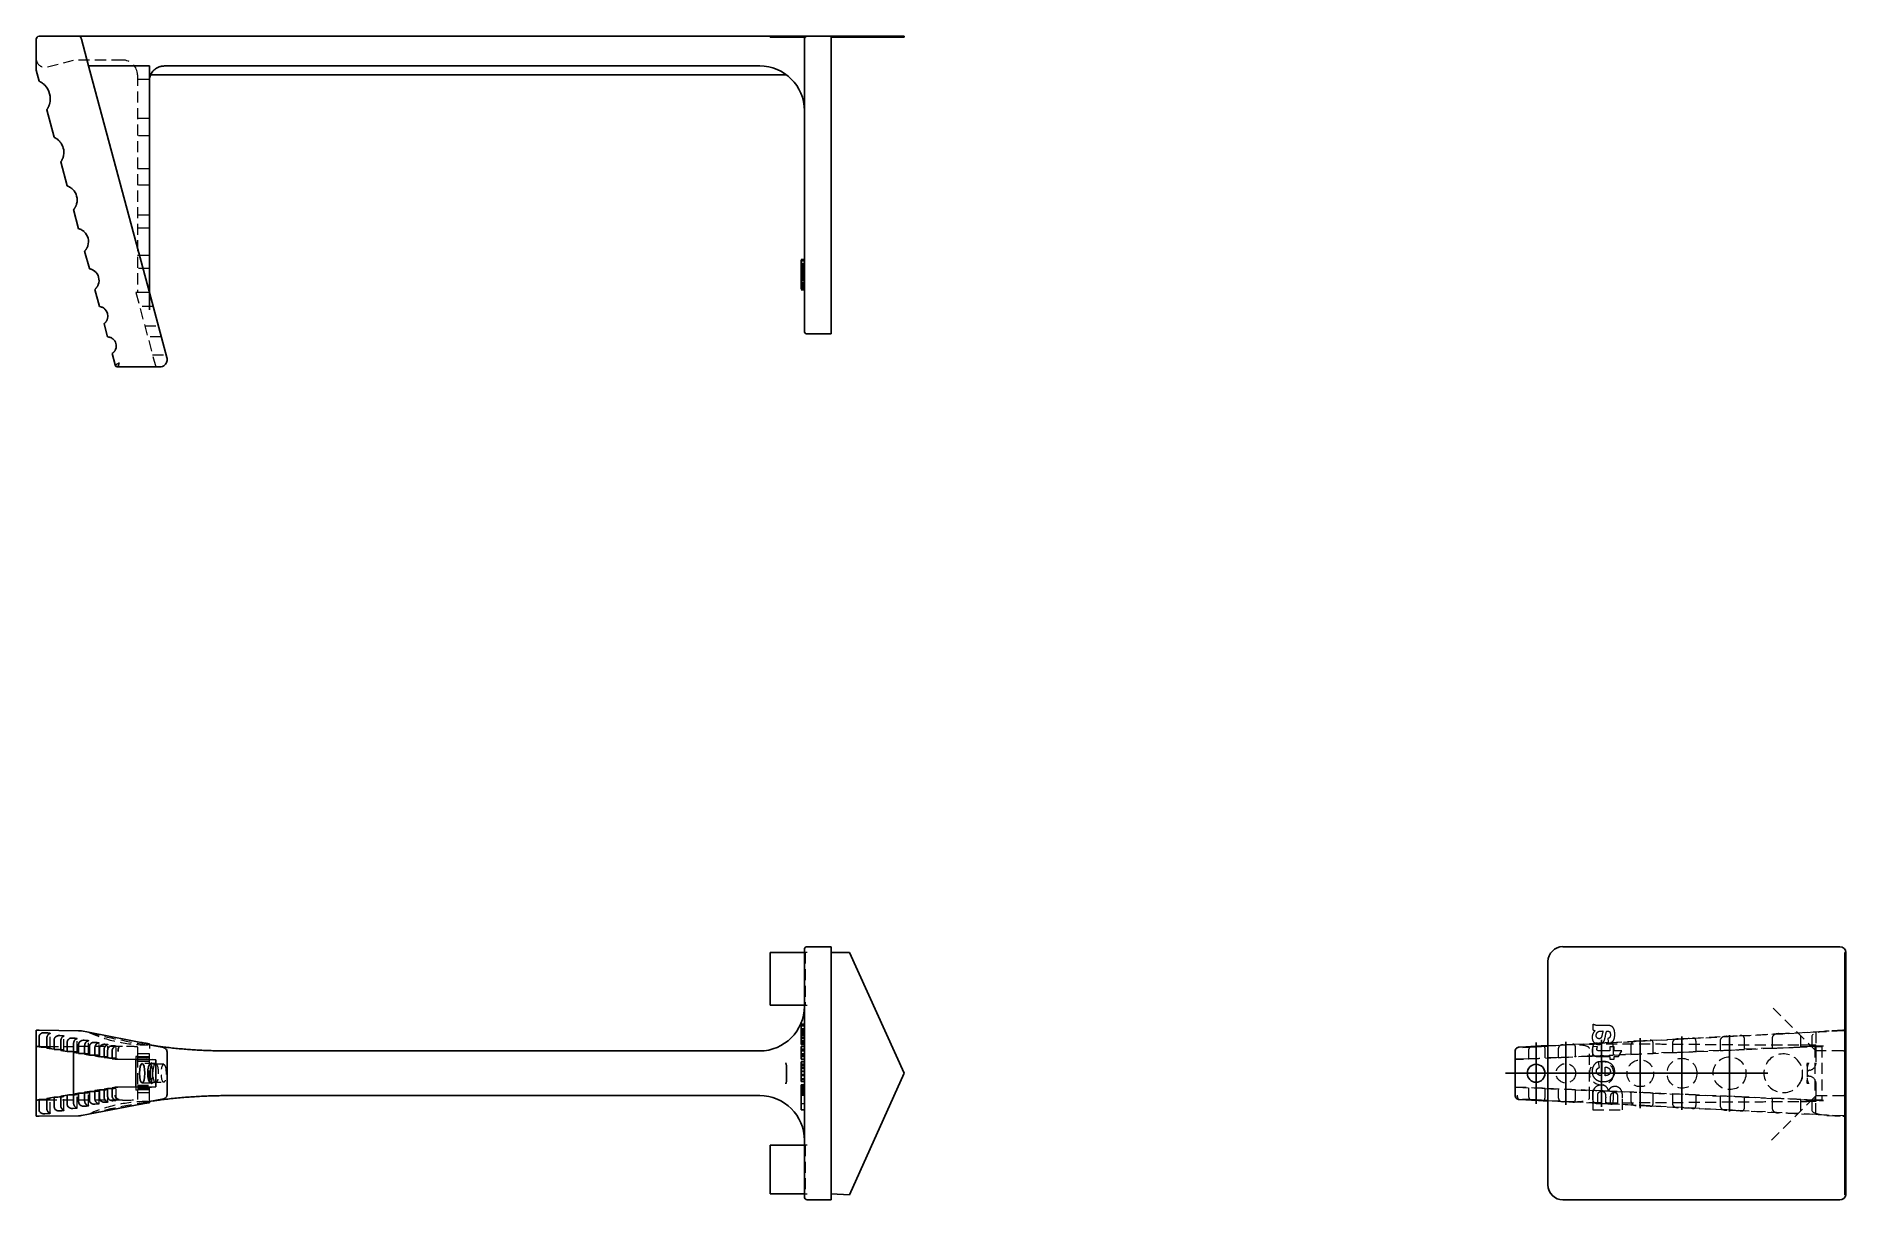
# Model space of a CAD drawing. Header units: millimetres. Extents: x 33 to 242, y 42 to 177.
import ezdxf

# ---------------------------------------------------------------- set-up
doc = ezdxf.new("R2010")
doc.units = ezdxf.units.MM
doc.linetypes.add('HIDDEN', pattern=[1.905, 1.27, -0.635])
doc.layers.add('10', color=7, linetype='Continuous')

# ---------------------------------------------------------------- blocks, each defined once
blk = doc.blocks.new('SW_CENTERMARKSYMBOL_0')
at = {"layer": '10', "color": 0}
for p, q in [((0, 2.5), (0, 3.87)), ((0, 0), (0, 2.5)), ((-2.5, 0), (-3.87, 0)), ((0, 0), (-2.5, 0)), ((0, 0), (0, -2.5)), ((0, 0), (2.5, 0)), ((2.5, 0), (3.87, 0)), ((0, -2.5), (0, -3.87))]:
    blk.add_line(p, q, dxfattribs=at)
blk = doc.blocks.new('SW_CENTERMARKSYMBOL_1')
at = {"layer": '10', "color": 0}
for p, q in [((0, 2.5), (0, 3.62)), ((0, 0), (0, 2.5)), ((-2.5, 0), (-3.62, 0)), ((0, 0), (-2.5, 0)), ((0, 0), (0, -2.5)), ((0, 0), (2.5, 0)), ((2.5, 0), (3.62, 0)), ((0, -2.5), (0, -3.62))]:
    blk.add_line(p, q, dxfattribs=at)
blk = doc.blocks.new('SW_CENTERMARKSYMBOL_2')
at = {"layer": '10', "color": 0}
for p, q in [((0, 2.5), (0, 4.39)), ((0, 0), (0, 2.5)), ((-2.5, 0), (-4.39, 0)), ((0, 0), (-2.5, 0)), ((0, 0), (0, -2.5)), ((0, 0), (2.5, 0)), ((2.5, 0), (4.39, 0)), ((0, -2.5), (0, -4.39))]:
    blk.add_line(p, q, dxfattribs=at)
blk = doc.blocks.new('SW_CENTERMARKSYMBOL_3')
at = {"layer": '10', "color": 0}
for p, q in [((0, 2.5), (0, 4.04)), ((0, 0), (0, 2.5)), ((-2.5, 0), (-4.04, 0)), ((0, 0), (-2.5, 0)), ((0, 0), (0, -2.5)), ((0, 0), (2.5, 0)), ((2.5, 0), (4.04, 0)), ((0, -2.5), (0, -4.04))]:
    blk.add_line(p, q, dxfattribs=at)
blk = doc.blocks.new('SW_CENTERMARKSYMBOL_4')
at = {"layer": '10', "color": 0}
for p, q in [((0, 2.5), (0, 3.53)), ((0, 0), (0, 2.5)), ((-2.5, 0), (-3.53, 0)), ((0, 0), (-2.5, 0)), ((0, 0), (0, -2.5)), ((0, 0), (2.5, 0)), ((2.5, 0), (3.53, 0)), ((0, -2.5), (0, -3.53))]:
    blk.add_line(p, q, dxfattribs=at)
blk = doc.blocks.new('SW_CENTERMARKSYMBOL_5')
at = {"layer": '10', "color": 0}
for p, q in [((0, 2.5), (0, 4.22)), ((0, 0), (0, 2.5)), ((-2.5, 0), (-4.22, 0)), ((0, 0), (-2.5, 0)), ((0, 0), (0, -2.5)), ((0, 0), (2.5, 0)), ((2.5, 0), (4.22, 0)), ((0, -2.5), (0, -4.22))]:
    blk.add_line(p, q, dxfattribs=at)

msp = doc.modelspace()

# ---------------------------------------------------------------- linework, layer by layer
at = {"color": 7, "linetype": 'Continuous', "lineweight": 25}
for p, q in [((33, 176.16), (33, 174.57)), ((33.34, 176.51), (37.86, 176.51)), ((38.19, 176.25), (38.21, 176.17)), ((38.21, 176.17), (39.04, 173.07)), ((116.36, 176.51), (54.87, 176.51)), ((117.56, 176.51), (116.36, 176.51)), ((117.56, 176.51), (117.56, 176.4)), ((121.85, 176.51), (117.56, 176.51)), ((121.6, 176.4), (117.56, 176.4)), ((121.51, 176.16), (121.51, 175.82)), ((121.51, 175.82), (121.51, 143.91)), ((124.59, 176.51), (121.85, 176.51)), ((124.59, 175.82), (124.59, 176.51)), ((124.59, 176.51), (126.72, 176.51)), ((126.72, 176.4), (124.59, 176.4)), ((124.59, 175.82), (124.59, 143.91)), ((126.72, 176.51), (126.72, 176.4)), ((126.72, 176.51), (133, 176.51)), ((133, 176.4), (126.72, 176.4)), ((133, 176.51), (133, 176.4)), ((33, 174.57), (33, 172.58)), ((39.04, 173.07), (46.04, 146.97)), ((46.04, 173.07), (45.96, 173.07)), ((46.04, 172.06), (46.04, 173.07)), ((116.36, 173.07), (55.11, 173.07)), ((33, 172.58), (33.34, 171.32)), ((46.07, 171.67), (46.04, 172.06)), ((47.75, 172.04), (116.36, 172.04)), ((34.22, 168.02), (35.07, 164.85)), ((35.83, 162.01), (36.57, 159.25)), ((37.3, 156.52), (37.89, 154.32)), ((38.58, 151.74), (39.13, 149.72)), ((121.51, 150.77), (121.16, 150.77)), ((121.51, 150.74), (121.16, 150.74)), ((121.51, 150.7), (121.16, 150.7)), ((121.16, 149.82), (121.16, 150.7)), ((121.51, 149.88), (121.16, 149.88)), ((121.16, 149.82), (121.16, 149.82)), ((121.51, 149.78), (121.16, 149.78)), ((121.51, 149.51), (121.16, 149.51)), ((121.16, 148.16), (121.16, 148.92)), ((39.77, 147.33), (40.29, 145.36)), ((46.04, 146.97), (46.04, 144.98)), ((48.05, 139.47), (46.04, 146.97)), ((121.51, 147.67), (121.16, 147.67)), ((121.51, 147.34), (121.16, 147.34)), ((121.51, 147.28), (121.16, 147.28)), ((121.51, 143.91), (121.51, 142.54)), ((124.59, 142.19), (124.59, 143.91)), ((40.83, 143.37), (41.23, 141.85)), ((121.85, 142.19), (124.59, 142.19)), ((41.74, 139.94), (42.09, 138.64)), ((42.42, 138.39), (47.22, 138.39)), ((42.42, 138.39), (42.42, 138.39)), ((121.51, 70.9), (117.56, 70.9)), ((117.56, 70.9), (117.56, 64.85)), ((121.51, 71.24), (121.51, 69.87)), ((124.59, 71.58), (121.85, 71.58)), ((124.59, 69.87), (124.59, 71.58)), ((126.72, 70.9), (124.59, 70.9)), ((133, 57), (126.72, 70.9)), ((240.82, 71.58), (208.91, 71.58)), ((241.51, 70.9), (241.4, 70.9)), ((241.4, 57), (241.4, 70.9)), ((241.51, 70.9), (241.51, 57)), ((121.51, 69.87), (121.51, 44.13)), ((124.59, 69.87), (124.59, 44.13)), ((207.19, 69.87), (207.19, 44.13)), ((117.56, 64.85), (121.51, 64.85)), ((121.51, 62.65), (121.16, 62.65)), ((121.16, 62), (121.16, 62.65)), ((33, 61.95), (33, 61.87)), ((33, 61.87), (33, 61.26)), ((33, 61.26), (33, 60.09)), ((33.34, 61.96), (37.86, 61.9)), ((33.34, 60.04), (33.34, 61.19)), ((34.22, 61.02), (34.22, 59.89)), ((35.07, 59.76), (35.07, 60.85)), ((35.83, 60.71), (35.83, 59.63)), ((36.57, 59.51), (36.57, 60.56)), ((38.19, 61.88), (38.21, 61.88)), ((38.21, 61.88), (39.04, 61.72)), ((39.04, 61.72), (46.04, 60.36)), ((121.51, 62), (121.16, 62)), ((121.51, 61.91), (121.16, 61.91)), ((121.51, 61.55), (121.16, 61.55)), ((121.51, 61.14), (121.16, 61.14)), ((121.51, 60.54), (121.16, 60.54)), ((33, 60.09), (33.34, 60.04)), ((33, 60.09), (33, 53.91)), ((34.22, 59.89), (35.07, 59.76)), ((35.83, 59.63), (36.57, 59.51)), ((37.3, 60.42), (37.3, 59.4)), ((37.3, 54.51), (37.3, 59.49)), ((37.3, 59.4), (37.89, 59.3)), ((37.89, 59.3), (37.89, 60.31)), ((38.58, 60.17), (38.58, 59.19)), ((38.58, 59.19), (39.13, 59.1)), ((39.13, 59.1), (39.13, 60.07)), ((39.77, 59.95), (39.77, 59)), ((39.77, 59), (40.29, 58.91)), ((40.29, 58.91), (40.29, 59.84)), ((40.83, 59.74), (40.83, 58.83)), ((40.83, 58.83), (41.23, 58.76)), ((41.23, 58.76), (41.23, 59.66)), ((41.74, 59.56), (41.74, 58.68)), ((41.74, 58.68), (42.09, 58.62)), ((42.42, 58.61), (46.78, 58.56)), ((44.48, 58.59), (44.48, 55.41)), ((46.04, 60.36), (46.04, 60.27)), ((47.65, 59.96), (46.04, 60.27)), ((46.78, 58.56), (46.78, 55.44)), ((48.08, 54.53), (48.08, 59.47)), ((116.36, 59.57), (55.11, 59.57)), ((121.51, 60.32), (121.16, 60.32)), ((121.51, 60.09), (121.16, 60.09)), ((121.51, 59.57), (121.16, 59.57)), ((121.51, 59.25), (121.16, 59.25)), ((121.51, 59.04), (121.16, 59.04)), ((121.51, 58.95), (121.16, 58.95)), ((121.16, 58.93), (121.51, 58.93)), ((121.16, 58.62), (121.16, 58.91)), ((121.51, 58.62), (121.16, 58.62)), ((203.39, 59.5), (203.39, 59.44)), ((203.39, 59.44), (203.39, 54.56)), ((203.88, 60.02), (205.42, 60.1)), ((207.19, 60.12), (204.31, 59.97)), ((206.64, 60.16), (207.19, 60.19)), ((119.45, 57.81), (119.45, 56.19)), ((121.51, 58.36), (121.16, 58.36)), ((121.51, 58.32), (121.16, 58.32)), ((121.51, 57.92), (121.16, 57.92)), ((121.51, 57.24), (121.16, 57.24)), ((126.72, 43), (133, 57)), ((241.4, 43), (241.4, 57)), ((241.51, 57), (241.4, 57)), ((241.51, 57), (241.51, 43)), ((35.07, 54.24), (34.22, 54.11)), ((35.07, 53.15), (35.07, 54.24)), ((36.57, 54.49), (35.83, 54.37)), ((35.83, 54.37), (35.83, 53.29)), ((36.57, 53.44), (36.57, 54.49)), ((37.89, 54.7), (37.3, 54.6)), ((37.3, 54.6), (37.3, 53.58)), ((37.89, 53.69), (37.89, 54.7)), ((39.13, 54.9), (38.58, 54.81)), ((38.58, 54.81), (38.58, 53.83)), ((39.13, 53.93), (39.13, 54.9)), ((40.29, 55.09), (39.77, 55)), ((39.77, 55), (39.77, 54.05)), ((40.29, 54.16), (40.29, 55.09)), ((41.23, 55.24), (40.83, 55.17)), ((40.83, 55.17), (40.83, 54.26)), ((41.23, 54.34), (41.23, 55.24)), ((42.09, 55.38), (41.74, 55.32)), ((41.74, 55.32), (41.74, 54.44)), ((46.78, 55.44), (42.42, 55.39)), ((55.11, 54.43), (116.36, 54.43)), ((121.51, 56.28), (121.16, 56.28)), ((121.51, 56.04), (121.16, 56.04)), ((121.51, 55.65), (121.16, 55.65)), ((121.51, 55.54), (121.16, 55.54)), ((121.51, 55.24), (121.16, 55.24)), ((121.51, 54.78), (121.16, 54.78)), ((203.39, 54.56), (203.39, 54.5)), ((33.34, 53.96), (33, 53.91)), ((33, 53.91), (33, 52.74)), ((33, 52.74), (33, 52.13)), ((33, 52.13), (33, 52.05)), ((33.34, 52.81), (33.34, 53.96)), ((34.22, 54.11), (34.22, 52.98)), ((39.04, 52.28), (38.21, 52.12)), ((46.04, 53.64), (39.04, 52.28)), ((46.04, 53.73), (47.65, 54.04)), ((46.04, 53.73), (46.04, 53.64)), ((121.16, 52.77), (121.16, 53.94)), ((121.51, 52.77), (121.16, 52.77)), ((205.42, 53.9), (203.88, 53.98)), ((204.31, 54.03), (207.19, 53.88)), ((207.19, 53.81), (206.64, 53.84)), ((37.86, 52.1), (33.34, 52.04)), ((38.21, 52.12), (38.19, 52.12)), ((121.51, 48.71), (117.56, 48.71)), ((117.56, 48.71), (117.56, 43.1)), ((121.51, 44.13), (121.51, 42.76)), ((124.59, 42.42), (124.59, 44.13)), ((117.56, 43.1), (121.51, 43.1)), ((121.85, 42.42), (124.59, 42.42)), ((124.59, 43.1), (126.72, 43)), ((208.91, 42.42), (240.82, 42.42)), ((241.51, 43), (241.4, 43))]:
    msp.add_line(p, q, dxfattribs=at)
at = {"color": 7, "linetype": 'HIDDEN', "lineweight": 18}
for p, q in [((34.3, 172.96), (37.3, 173.76)), ((42.95, 173.76), (37.3, 173.76)), ((44.67, 172.04), (44.67, 146.97)), ((46.06, 171.53), (44.67, 171.53)), ((44.67, 167.07), (46.04, 167.07)), ((46.04, 165.01), (44.67, 165.01)), ((44.67, 161.24), (46.04, 161.24)), ((46.04, 159.35), (44.67, 159.35)), ((44.67, 155.92), (46.04, 155.92)), ((46.04, 154.37), (44.67, 154.37)), ((44.67, 151.29), (46.04, 151.29)), ((121.16, 150.77), (121.16, 150.7)), ((121.51, 150.59), (121.16, 150.59)), ((121.51, 150.32), (121.16, 150.32)), ((121.51, 150.31), (121.16, 150.31)), ((121.51, 150.2), (121.16, 150.2)), ((121.51, 150.2), (121.16, 150.2)), ((121.51, 150.19), (121.16, 150.19)), ((46.04, 149.74), (44.67, 149.74)), ((121.51, 150.07), (121.16, 150.07)), ((121.51, 149.91), (121.16, 149.91)), ((121.51, 149.82), (121.16, 149.82)), ((121.51, 149.81), (121.16, 149.81)), ((121.51, 149.71), (121.16, 149.71)), ((121.51, 149.54), (121.16, 149.54)), ((121.51, 149.53), (121.16, 149.53)), ((121.51, 149.51), (121.16, 149.51)), ((121.51, 149.46), (121.16, 149.46)), ((121.51, 149.42), (121.16, 149.42)), ((121.51, 149.41), (121.16, 149.41)), ((121.16, 149.41), (121.51, 149.41)), ((121.51, 149.38), (121.16, 149.38)), ((121.51, 149.31), (121.16, 149.31)), ((121.51, 149.3), (121.16, 149.3)), ((121.51, 149.3), (121.16, 149.3)), ((121.51, 149.23), (121.16, 149.23)), ((121.51, 149.22), (121.16, 149.22)), ((121.51, 149.17), (121.16, 149.17)), ((121.51, 149.16), (121.16, 149.16)), ((121.51, 149.07), (121.16, 149.07)), ((121.51, 149.03), (121.16, 149.03)), ((121.16, 148.96), (121.16, 148.95)), ((121.51, 148.96), (121.16, 148.96)), ((121.51, 148.85), (121.16, 148.85)), ((121.51, 148.84), (121.16, 148.84)), ((121.51, 148.83), (121.16, 148.83)), ((121.51, 148.79), (121.16, 148.79)), ((121.51, 148.79), (121.16, 148.79)), ((121.51, 148.65), (121.16, 148.65)), ((121.51, 148.63), (121.16, 148.63)), ((121.51, 148.56), (121.16, 148.56)), ((121.51, 148.53), (121.16, 148.53)), ((121.51, 148.39), (121.16, 148.39)), ((121.51, 148.37), (121.16, 148.37)), ((121.51, 148.33), (121.16, 148.33)), ((121.51, 148.32), (121.16, 148.32)), ((121.51, 148.13), (121.16, 148.13)), ((121.16, 148.11), (121.16, 148.02)), ((121.51, 148.09), (121.16, 148.09)), ((121.51, 148.08), (121.16, 148.08)), ((121.51, 148.07), (121.16, 148.07)), ((44.67, 146.97), (44.48, 146.97)), ((44.48, 146.97), (46.78, 138.39)), ((44.67, 147), (46.04, 147)), ((121.51, 148.02), (121.16, 148.02)), ((121.51, 148.02), (121.16, 148.02)), ((121.51, 147.94), (121.16, 147.94)), ((121.51, 147.94), (121.16, 147.94)), ((121.51, 147.94), (121.16, 147.94)), ((121.51, 147.92), (121.16, 147.92)), ((121.16, 147.92), (121.51, 147.92)), ((121.51, 147.89), (121.16, 147.89)), ((121.51, 147.88), (121.16, 147.88)), ((121.51, 147.86), (121.16, 147.86)), ((121.51, 147.86), (121.16, 147.86)), ((121.51, 147.86), (121.16, 147.86)), ((121.51, 147.85), (121.16, 147.85)), ((121.51, 147.83), (121.16, 147.83)), ((121.51, 147.77), (121.16, 147.77)), ((121.51, 147.75), (121.16, 147.75)), ((121.51, 147.75), (121.16, 147.75)), ((121.51, 147.71), (121.16, 147.71)), ((121.51, 147.61), (121.16, 147.61)), ((121.16, 147.61), (121.16, 147.49)), ((121.51, 147.52), (121.16, 147.52)), ((121.51, 147.5), (121.16, 147.5)), ((121.51, 147.49), (121.16, 147.49)), ((121.51, 147.47), (121.16, 147.47)), ((121.51, 147.38), (121.16, 147.38)), ((121.51, 147.36), (121.16, 147.36)), ((121.51, 147.36), (121.16, 147.36)), ((121.51, 147.34), (121.16, 147.34)), ((46.47, 145.37), (44.91, 145.37)), ((45.51, 143.14), (47.07, 143.14)), ((47.41, 141.85), (45.85, 141.85)), ((46.4, 139.79), (47.96, 139.79)), ((121.6, 70.9), (121.51, 70.9)), ((121.85, 70.9), (121.6, 70.9)), ((121.6, 70.9), (121.6, 64.85)), ((121.51, 64.85), (121.6, 64.85)), ((121.6, 64.85), (121.85, 64.85)), ((238.07, 59.57), (232.93, 64.72)), ((241.4, 64.85), (241.51, 64.85)), ((212.34, 62.65), (212.34, 62)), ((34.62, 59.94), (34.62, 61.59)), ((36.19, 59.67), (36.19, 61.27)), ((37.72, 59.44), (37.72, 60.99)), ((39.03, 59.23), (39.03, 60.74)), ((40.24, 59.03), (40.24, 60.5)), ((121.51, 62.53), (121.16, 62.53)), ((121.51, 62.51), (121.16, 62.51)), ((121.51, 62.5), (121.16, 62.5)), ((121.51, 62.42), (121.16, 62.42)), ((121.51, 62.12), (121.16, 62.12)), ((121.51, 61.86), (121.16, 61.86)), ((121.51, 61.86), (121.16, 61.86)), ((121.51, 61.84), (121.16, 61.84)), ((121.51, 61.77), (121.16, 61.77)), ((121.51, 61.68), (121.16, 61.68)), ((121.51, 61.46), (121.16, 61.46)), ((121.51, 61.42), (121.16, 61.42)), ((121.51, 61.34), (121.16, 61.34)), ((121.51, 61.14), (121.16, 61.14)), ((121.51, 61.1), (121.16, 61.1)), ((121.51, 61.08), (121.16, 61.08)), ((121.51, 60.98), (121.16, 60.98)), ((121.51, 60.98), (121.16, 60.98)), ((121.51, 60.73), (121.16, 60.73)), ((121.51, 60.7), (121.16, 60.7)), ((121.16, 60.39), (121.16, 60.49)), ((210.06, 60.34), (212.88, 60.48)), ((238.07, 61.72), (211.97, 60.36)), ((213.92, 62.51), (213.16, 62.5)), ((213.4, 61.86), (213.53, 61.86)), ((213.96, 61.86), (214.03, 61.86)), ((214.07, 60.98), (214.17, 60.39)), ((214.43, 60.56), (217.35, 60.71)), ((218.98, 60.8), (222.18, 60.97)), ((223.85, 61.05), (227.78, 61.26)), ((224.25, 59.51), (224.25, 60.56)), ((227.01, 60.71), (227.01, 59.63)), ((229.35, 61.34), (233.76, 61.57)), ((229.85, 59.76), (229.85, 60.85)), ((233.02, 61.02), (233.02, 59.89)), ((235.85, 61.67), (239.57, 61.87)), ((235.98, 61.67), (235.85, 61.67)), ((236.32, 60.04), (236.32, 61.19)), ((237.58, 61.26), (237.58, 60.09)), ((241.17, 61.88), (238.07, 61.72)), ((241.16, 61.95), (239.57, 61.87)), ((241.25, 61.88), (241.17, 61.88)), ((34.3, 60.09), (37.3, 60.09)), ((37.3, 59.49), (37.3, 60.09)), ((42.95, 60.09), (37.3, 60.09)), ((41.26, 58.86), (41.26, 60.29)), ((42.23, 58.71), (42.23, 60.11)), ((44.48, 58.93), (44.48, 58.59)), ((44.48, 58.93), (46.78, 58.56)), ((44.67, 58.93), (44.48, 58.93)), ((44.67, 60.02), (44.67, 58.93)), ((46.04, 59.23), (44.67, 59.23)), ((44.67, 58.93), (44.67, 55.07)), ((46.04, 58.89), (44.67, 58.89)), ((46.04, 58.72), (44.67, 58.72)), ((46.04, 58.54), (44.67, 58.54)), ((46.04, 60.25), (45.96, 60.26)), ((46.04, 60.27), (46.04, 59.85)), ((46.04, 54.15), (46.04, 59.85)), ((121.51, 60.42), (121.16, 60.42)), ((121.51, 60.39), (121.16, 60.39)), ((121.51, 60.03), (121.16, 60.03)), ((121.51, 60.03), (121.16, 60.03)), ((121.51, 59.77), (121.16, 59.77)), ((121.51, 59.66), (121.16, 59.66)), ((121.51, 59.6), (121.16, 59.6)), ((121.51, 59.59), (121.16, 59.59)), ((121.16, 59.58), (121.51, 59.58)), ((121.51, 58.93), (121.16, 58.93)), ((211.97, 58.93), (203.39, 58.56)), ((204.94, 58.68), (203.64, 58.62)), ((204.94, 59.56), (204.94, 58.68)), ((206.85, 58.76), (206.85, 59.66)), ((208.37, 58.83), (206.85, 58.76)), ((207.19, 60.19), (208.93, 60.28)), ((209.98, 60.27), (207.19, 60.12)), ((208.37, 59.74), (208.37, 58.83)), ((211.97, 60.36), (209.98, 60.27)), ((210.36, 58.91), (210.36, 59.84)), ((212.33, 59), (210.36, 58.91)), ((237.04, 60.02), (211.97, 58.93)), ((211.97, 54.15), (211.97, 59.85)), ((212.33, 59.95), (212.33, 59)), ((212.89, 60.03), (212.38, 60.09)), ((213.22, 58.93), (214.3, 58.93)), ((214.3, 59.59), (213.3, 59.59)), ((214.3, 60.03), (214.3, 59.59)), ((214.82, 60.03), (214.3, 60.03)), ((214.3, 58.93), (214.3, 58.62)), ((214.3, 58.62), (214.82, 58.62)), ((214.72, 59.1), (214.72, 60.07)), ((216.74, 59.19), (214.72, 59.1)), ((214.82, 59.59), (214.82, 60.03)), ((215.7, 59.59), (214.82, 59.59)), ((214.82, 58.93), (215.32, 58.93)), ((214.82, 58.62), (214.82, 58.93)), ((215.32, 58.93), (215.7, 59.59)), ((216.74, 60.17), (216.74, 59.19)), ((219.32, 59.3), (219.32, 60.31)), ((221.52, 59.4), (219.32, 59.3)), ((221.52, 60.42), (221.52, 59.4)), ((227.01, 59.63), (224.25, 59.51)), ((233.02, 59.89), (229.85, 59.76)), ((237.58, 60.09), (236.32, 60.04)), ((236.67, 60.26), (237.06, 60.26)), ((238.76, 60.09), (237.04, 60.02)), ((237.06, 60.26), (238.07, 60.25)), ((237.06, 60.26), (238.07, 60.26)), ((237.58, 60.09), (238.95, 60.15)), ((237.92, 60.09), (237.92, 53.91)), ((237.96, 60.09), (238.76, 60.09)), ((238.07, 60.25), (238.07, 60.26)), ((241.16, 59.57), (238.07, 59.57)), ((238.07, 59.57), (238.07, 58.2)), ((238.76, 60.09), (238.76, 53.91)), ((46.04, 58.37), (44.67, 58.37)), ((46.77, 58.12), (45.21, 58.12)), ((47.69, 58.03), (46.13, 58.03)), ((46.18, 56.43), (46.18, 57.57)), ((121.51, 58.05), (121.16, 58.05)), ((121.51, 57.71), (121.16, 57.71)), ((121.51, 57.67), (121.16, 57.67)), ((121.51, 57.56), (121.16, 57.56)), ((121.51, 57.51), (121.16, 57.51)), ((121.51, 57.25), (121.16, 57.25)), ((121.51, 57.22), (121.16, 57.22)), ((121.51, 57.18), (121.16, 57.18)), ((121.51, 56.87), (121.16, 56.87)), ((121.51, 56.86), (121.16, 56.86)), ((121.51, 56.72), (121.16, 56.72)), ((121.51, 56.71), (121.16, 56.71)), ((121.51, 56.36), (121.16, 56.36)), ((213.13, 57.67), (213.02, 58.32)), ((213.39, 58.36), (213.39, 56.71)), ((213.79, 56.72), (213.79, 57.71)), ((237.04, 57.81), (237.04, 56.19)), ((36.19, 52.73), (36.19, 54.33)), ((37.3, 53.91), (37.3, 54.51)), ((37.72, 53.01), (37.72, 54.56)), ((39.03, 53.26), (39.03, 54.77)), ((40.24, 53.5), (40.24, 54.97)), ((41.26, 53.71), (41.26, 55.14)), ((42.23, 53.89), (42.23, 55.29)), ((46.78, 55.44), (44.48, 55.07)), ((44.48, 55.41), (44.48, 55.07)), ((44.67, 55.07), (44.48, 55.07)), ((44.67, 55.63), (46.04, 55.63)), ((44.67, 55.46), (46.04, 55.46)), ((44.67, 55.28), (46.04, 55.28)), ((44.67, 55.11), (46.04, 55.11)), ((44.67, 55.07), (44.67, 53.98)), ((44.67, 54.77), (46.04, 54.77)), ((45.21, 55.88), (46.77, 55.88)), ((46.13, 55.97), (47.69, 55.97)), ((121.51, 55.48), (121.16, 55.48)), ((121.51, 55.37), (121.16, 55.37)), ((121.51, 55.35), (121.16, 55.35)), ((121.51, 55.11), (121.16, 55.11)), ((121.51, 55), (121.16, 55)), ((121.51, 54.93), (121.16, 54.93)), ((121.51, 54.86), (121.16, 54.86)), ((121.51, 54.83), (121.16, 54.83)), ((121.51, 54.81), (121.16, 54.81)), ((121.51, 54.75), (121.16, 54.75)), ((121.51, 54.72), (121.16, 54.72)), ((121.51, 54.7), (121.16, 54.7)), ((121.51, 54.64), (121.16, 54.64)), ((121.51, 54.58), (121.16, 54.58)), ((121.51, 54.46), (121.16, 54.46)), ((121.51, 54.42), (121.16, 54.42)), ((203.39, 55.44), (211.97, 55.07)), ((203.64, 55.38), (204.94, 55.32)), ((204.94, 55.32), (204.94, 54.44)), ((206.85, 54.34), (206.85, 55.24)), ((206.85, 55.24), (208.37, 55.17)), ((208.37, 55.17), (208.37, 54.26)), ((210.36, 54.16), (210.36, 55.09)), ((210.36, 55.09), (212.33, 55)), ((211.97, 55.07), (237.04, 53.98)), ((212.33, 55), (212.33, 54.05)), ((214.72, 53.93), (214.72, 54.9)), ((214.72, 54.9), (216.74, 54.81)), ((216.74, 54.81), (216.74, 53.83)), ((219.32, 53.69), (219.32, 54.7)), ((219.32, 54.7), (221.52, 54.6)), ((221.52, 54.6), (221.52, 53.58)), ((224.25, 53.44), (224.25, 54.49)), ((224.25, 54.49), (227.01, 54.37)), ((227.01, 54.37), (227.01, 53.29)), ((229.85, 53.15), (229.85, 54.24)), ((229.85, 54.24), (233.02, 54.11)), ((232.93, 49.28), (238.07, 54.43)), ((238.07, 55.8), (238.07, 54.43)), ((238.07, 54.43), (241.16, 54.43)), ((37.3, 53.91), (34.3, 53.91)), ((34.62, 52.41), (34.62, 54.06)), ((42.95, 53.91), (37.3, 53.91)), ((46.04, 53.73), (46.04, 54.15)), ((121.51, 53.47), (121.16, 53.47)), ((207.19, 53.88), (209.98, 53.73)), ((208.93, 53.72), (207.19, 53.81)), ((209.98, 53.73), (211.97, 53.64)), ((212.88, 53.52), (210.06, 53.66)), ((211.97, 53.64), (238.07, 52.28)), ((212.34, 53.94), (212.34, 52.77)), ((212.34, 52.77), (215.77, 52.77)), ((212.92, 53.47), (212.92, 54.11)), ((213.83, 53.47), (212.92, 53.47)), ((213.83, 54.03), (213.83, 53.47)), ((214.41, 53.47), (214.41, 53.92)), ((215.2, 53.47), (214.41, 53.47)), ((217.35, 53.29), (214.43, 53.44)), ((215.2, 53.87), (215.2, 53.47)), ((215.77, 52.77), (215.77, 54.15)), ((222.18, 53.03), (218.98, 53.2)), ((227.78, 52.74), (223.85, 52.95)), ((233.76, 52.43), (229.35, 52.66)), ((233.02, 54.11), (233.02, 52.98)), ((239.57, 52.13), (235.85, 52.33)), ((235.85, 52.33), (235.98, 52.33)), ((236.32, 52.81), (236.32, 53.96)), ((236.32, 53.96), (237.58, 53.91)), ((237.04, 53.98), (238.76, 53.91)), ((238.07, 53.74), (237.12, 53.74)), ((237.58, 53.91), (237.58, 52.74)), ((238.95, 53.85), (237.58, 53.91)), ((238.76, 53.91), (237.96, 53.91)), ((238.07, 53.74), (238.07, 53.75)), ((238.07, 52.28), (241.17, 52.12)), ((239.57, 52.13), (241.16, 52.05)), ((241.17, 52.12), (241.25, 52.12)), ((121.6, 48.71), (121.51, 48.71)), ((121.85, 48.71), (121.6, 48.71)), ((121.6, 48.71), (121.6, 43.1)), ((241.51, 48.71), (241.4, 48.71)), ((121.51, 43.1), (121.6, 43.1)), ((121.6, 43.1), (121.85, 43.1)), ((241.51, 43.1), (241.4, 43.1)), ((241.51, 43.1), (241.5, 43))]:
    msp.add_line(p, q, dxfattribs=at)
at = {"color": 7, "linetype": 'HIDDEN', "lineweight": 18, "flags": 128}
for points in [[(236.49, 56.56), (236.46, 56.44), (236.36, 56.14)], [(238.07, 53.75), (237.56, 53.75), (237.31, 53.74), (237.06, 53.74)]]:
    msp.add_lwpolyline(points, dxfattribs=at)
at = {"color": 7, "linetype": 'HIDDEN', "lineweight": 18}
for centre, radius in [((217.83, 57), 1.54), ((222.63, 57), 1.72), ((228.12, 57), 1.89), ((209.25, 57), 1.12), ((213.37, 57), 1.37)]:
    msp.add_circle(centre, radius, dxfattribs=at)
at = {"color": 7, "linetype": 'Continuous', "lineweight": 25}
msp.add_circle((205.82, 57), 1.03, dxfattribs=at)
for centre, radius, start, end in [((33.34, 176.16), 0.343, 90, 180), ((121.85, 176.16), 0.343, 135.573, 180), ((121.85, 176.16), 0.343, 90, 135.573), ((116.36, 167.93), 5.15, 0, 90), ((32.39, 169.3), 2.23, 345.9598, 44.0402), ((34.3, 163.12), 1.89, 349.466, 40.534), ((36, 157.63), 1.72, 344.8328, 45.1672), ((37.49, 152.83), 1.54, 341.739, 48.261), ((38.87, 148.37), 1.37, 339.1647, 50.8353), ((40.14, 144.25), 1.12, 343.2222, 46.7778), ((121.85, 142.54), 0.343, 180, 270), ((41.2, 140.82), 1.03, 336.9622, 53.0378), ((42.42, 138.73), 0.343, 195, 237.4504), ((121.85, 71.24), 0.343, 90, 180), ((208.91, 69.87), 1.72, 90, 180), ((240.82, 70.9), 0.686, 0, 90), ((116.36, 64.72), 5.15, 270, 0), ((116.36, 49.28), 5.15, 0, 90), ((208.91, 44.13), 1.72, 180, 270), ((121.85, 42.76), 0.343, 180, 270), ((240.82, 43.1), 0.686, 270, 351.634)]:
    msp.add_arc(centre, radius, start, end, dxfattribs=at)
at = {"color": 7, "linetype": 'HIDDEN', "lineweight": 18}
for centre, radius, start, end in [((34.03, 173.95), 1.03, 180, 285), ((42.95, 172.04), 1.72, 0, 90), ((32.39, 169.3), 2.23, 44.0402, 64.946), ((32.39, 169.3), 2.23, 332.7202, 345.9598), ((34.3, 163.12), 1.89, 325.7056, 349.466), ((36, 157.63), 1.72, 45.1672, 70.6281), ((36, 157.63), 1.72, 325.4596, 344.8328), ((37.49, 152.83), 1.54, 48.261, 74.8114), ((37.49, 152.83), 1.54, 323.9441, 341.739), ((38.87, 148.37), 1.37, 50.8353, 79.1699), ((38.87, 148.37), 1.37, 321.7346, 339.1647), ((40.14, 144.25), 1.12, 46.7778, 50.8978), ((40.14, 144.25), 1.12, 322.9762, 343.2222), ((41.2, 140.82), 1.03, 53.0378, 57.0235), ((41.2, 140.82), 1.03, 329.673, 336.9622), ((234.3, 57), 2.23, 22.6199, 337.3801), ((241.16, 59.23), 0.343, 0, 90), ((237.22, 58.2), 0.858, 278.2132, 0), ((237.22, 55.8), 0.858, 0, 81.7868), ((241.16, 54.77), 0.343, 270, 0)]:
    msp.add_arc(centre, radius, start, end, dxfattribs=at)
at = {"color": 7, "linetype": 'Continuous', "lineweight": 25}
for centre, major_axis, ratio, start_param, end_param in [((33.34, 61.94), (0.343, -0.004), 0.048426, 1.571426, 3.142223), ((32.39, 61.62), (2.23, -0.03), 0.048426, 6.038767, 7.052462), ((34.3, 61.3), (1.89, -0.02), 0.048426, 6.099963, 6.991267), ((36, 61.01), (1.72, -0.02), 0.048426, 6.019098, 7.072131), ((37.49, 60.76), (1.54, -0.02), 0.048426, 5.965101, 7.126128), ((38.87, 60.52), (1.37, -0.02), 0.048426, 5.920171, 7.171058), ((32.39, 59.96), (2.23, -0.02), 0.040357, 0.610359, 1.133958), ((34.3, 59.69), (1.89, -0.02), 0.040357, 0.628393, 1.151991), ((36, 59.45), (1.72, -0.02), 0.040357, 0.71189, 1.233129), ((37.49, 59.24), (1.54, -0.02), 0.040357, 0.782544, 1.306143), ((38.87, 59.05), (1.37, -0.01), 0.040357, 0.858614, 1.382213), ((40.14, 58.87), (1.12, -0.01), 0.040357, 0.910368, 1.433967), ((40.14, 60.31), (1.12, -0.01), 0.048426, 5.990987, 7.100242), ((41.2, 58.72), (1.03, -0.01), 0.040357, 1.017709, 1.541308), ((41.2, 60.13), (1.03, -0.01), 0.048426, 5.88173, 7.209499), ((42.42, 58.62), (0.343, -0.004), 0.040357, 3.403829, 4.712826), ((205.82, 60.13), (1.03, 0.05), 0.012947, 4.309677, 5.637445), ((34.3, 54.31), (1.89, 0.02), 0.040357, 5.131194, 5.654793), ((36, 54.55), (1.72, 0.02), 0.040357, 5.050056, 5.571295), ((37.49, 54.76), (1.54, 0.02), 0.040357, 4.977042, 5.500641), ((38.87, 54.95), (1.37, 0.01), 0.040357, 4.900972, 5.424571), ((40.14, 55.13), (1.12, 0.01), 0.040357, 4.849219, 5.372818), ((41.2, 55.28), (1.03, 0.01), 0.040357, 4.741877, 5.265476), ((42.42, 55.38), (0.343, 0.004), 0.040357, 1.570359, 2.879356), ((32.39, 54.04), (2.23, 0.02), 0.040357, 5.149227, 5.672826), ((32.39, 52.38), (2.23, 0.03), 0.048426, 5.513908, 6.527604), ((34.3, 52.7), (1.89, 0.02), 0.048426, 5.575104, 6.466408), ((36, 52.99), (1.72, 0.02), 0.048426, 5.494239, 6.547272), ((37.49, 53.24), (1.54, 0.02), 0.048426, 5.440242, 6.60127), ((38.87, 53.48), (1.37, 0.02), 0.048426, 5.395313, 6.646199), ((40.14, 53.69), (1.12, 0.01), 0.048426, 5.466129, 6.575383), ((41.2, 53.87), (1.03, 0.01), 0.048426, 5.356872, 6.68464), ((205.82, 53.87), (1.03, -0.05), 0.012947, 0.64574, 1.973508), ((33.34, 52.06), (0.343, 0.004), 0.048426, 3.140963, 4.711759)]:
    msp.add_ellipse(centre, major_axis=major_axis, ratio=ratio, start_param=start_param, end_param=end_param, dxfattribs=at)
at = {"color": 7, "linetype": 'HIDDEN', "lineweight": 18}
for centre, major_axis, ratio, start_param, end_param in [((213.37, 60.52), (1.37, 0.07), 0.012947, 4.348118, 5.599005), ((217.83, 60.76), (1.54, 0.07), 0.012947, 4.393047, 5.554075), ((222.63, 61.01), (1.72, 0.08), 0.012947, 4.447045, 5.500078), ((228.12, 61.3), (1.89, 0.09), 0.012947, 4.527909, 5.419213), ((234.3, 61.62), (2.23, 0.11), 0.012947, 4.466714, 5.480409), ((239.57, 61.35), (-1.99, -0.1), 0.258494, 4.698971, 6.269767), ((241.16, 61.94), (0.343, 0.017), 0.012947, 6.282558, 7.853354), ((34.03, 60.13), (1.03, -0.01), 0.040357, 3.14203, 4.974626), ((32.39, 59.96), (2.23, -0.02), 0.040357, 5.6737, 6.893544), ((34.3, 59.69), (1.89, -0.02), 0.040357, 5.655667, 6.911578), ((36, 59.45), (1.72, -0.02), 0.040357, 5.574529, 6.995076), ((37.49, 59.24), (1.54, -0.02), 0.040357, 5.501516, 7.065729), ((38.87, 59.05), (1.37, -0.01), 0.040357, 5.425445, 7.1418), ((40.14, 58.87), (1.12, -0.01), 0.040357, 5.373692, 7.193553), ((41.2, 58.72), (1.03, -0.01), 0.040357, 5.266351, 7.300894), ((42.95, 60.02), (1.72, 0), 0.04326, 0, 1.570796), ((203.73, 58.62), (0.343, 0.014), 0.010797, 1.83216, 3.141157), ((205.82, 58.72), (1.03, 0.04), 0.010797, 3.694681, 6.252824), ((209.25, 58.87), (1.12, 0.05), 0.010797, 3.802023, 6.145482), ((209.25, 60.31), (1.12, 0.05), 0.012947, 4.418934, 5.528189), ((209.98, 59.75), (1.99, 0.1), 0.258494, 6.269767, 7.840564), ((213.37, 59.05), (1.37, 0.06), 0.010797, 3.853776, 6.093729), ((217.83, 59.24), (1.54, 0.06), 0.010797, 3.929846, 6.017659), ((222.63, 59.45), (1.72, 0.07), 0.010797, 4.00286, 5.944645), ((228.12, 59.69), (1.89, 0.08), 0.010797, 4.083998, 5.863507), ((234.3, 59.96), (2.23, 0.09), 0.010797, 4.102031, 5.845474), ((238.95, 60.13), (1.03, 0.04), 0.010797, 1.57036, 3.402956), ((34.3, 54.31), (1.89, 0.02), 0.040357, 5.654793, 6.910703), ((36, 54.55), (1.72, 0.02), 0.040357, 5.571295, 6.991842), ((37.49, 54.76), (1.54, 0.02), 0.040357, 5.500641, 7.064855), ((38.87, 54.95), (1.37, 0.01), 0.040357, 5.424571, 7.140925), ((40.14, 55.13), (1.12, 0.01), 0.040357, 5.372818, 7.192679), ((41.2, 55.28), (1.03, 0.01), 0.040357, 5.265476, 7.30002), ((203.73, 55.38), (0.343, -0.014), 0.010797, 3.142029, 4.451025), ((205.82, 55.28), (1.03, -0.04), 0.010797, 0.030361, 2.588504), ((209.25, 55.13), (1.12, -0.05), 0.010797, 0.137703, 2.481163), ((213.37, 54.95), (1.37, -0.06), 0.010797, 0.189456, 2.429409), ((217.83, 54.76), (1.54, -0.06), 0.010797, 0.265527, 2.353339), ((222.63, 54.55), (1.72, -0.07), 0.010797, 0.33854, 2.280326), ((228.12, 54.31), (1.89, -0.08), 0.010797, 0.419678, 2.199188), ((34.03, 53.87), (1.03, 0.01), 0.040357, 1.30856, 3.141155), ((32.39, 54.04), (2.23, 0.02), 0.040357, 5.672826, 6.89267), ((42.95, 53.98), (1.72, 0), 0.04326, 4.712389, 6.283185), ((209.25, 53.69), (1.12, -0.05), 0.012947, 0.754997, 1.864252), ((209.98, 54.25), (1.99, -0.1), 0.258494, 4.725807, 6.296603), ((213.37, 53.48), (1.37, -0.07), 0.012947, 0.684181, 1.935068), ((217.83, 53.24), (1.54, -0.07), 0.012947, 0.72911, 1.890138), ((222.63, 52.99), (1.72, -0.08), 0.012947, 0.783108, 1.836141), ((228.12, 52.7), (1.89, -0.09), 0.012947, 0.863972, 1.755276), ((234.3, 54.04), (2.23, -0.09), 0.010797, 0.437711, 2.181154), ((234.3, 52.38), (2.23, -0.11), 0.012947, 0.802777, 1.816472), ((239.57, 52.65), (-1.99, 0.1), 0.258494, 0.013418, 1.584214), ((238.95, 53.87), (1.03, -0.04), 0.010797, 2.880229, 4.712825), ((241.16, 52.06), (0.343, -0.017), 0.012947, 4.713016, 6.283813)]:
    msp.add_ellipse(centre, major_axis=major_axis, ratio=ratio, start_param=start_param, end_param=end_param, dxfattribs=at)
at = {"color": 7, "linetype": 'Continuous', "lineweight": 25}
for centre, major_axis in [((45.21, 57), (0, 1.12)), ((46.13, 57), (0, 1.03))]:
    msp.add_ellipse(centre, major_axis=major_axis, ratio=0.267949, dxfattribs=at)
at = {"color": 7, "linetype": 'HIDDEN', "lineweight": 18}
for centre, major_axis in [((46.77, 57), (0, 1.12)), ((47.69, 57), (0, 1.03))]:
    msp.add_ellipse(centre, major_axis=major_axis, ratio=0.267949, dxfattribs=at)
at = {"color": 7, "linetype": 'Continuous', "lineweight": 25}
for points, knots in [([(37.86, 176.51), (37.88, 176.5), (37.92, 176.5), (37.97, 176.49), (38.02, 176.47), (38.06, 176.45), (38.09, 176.42), (38.12, 176.39), (38.14, 176.37), (38.15, 176.34), (38.17, 176.32), (38.18, 176.3), (38.18, 176.28), (38.19, 176.27), (38.19, 176.26), (38.19, 176.26), (38.19, 176.25), (38.19, 176.25)], [0, 0, 0, 0, 0.129057, 0.249229, 0.360381, 0.462493, 0.555697, 0.640064, 0.715571, 0.782191, 0.839914, 0.888748, 0.928708, 0.959809, 0.982057, 0.995454, 1, 1, 1, 1]), ([(38.12, 176.51), (38.05, 176.51), (37.98, 176.51), (37.88, 176.51), (37.86, 176.51), (37.86, 176.51)], [0, 0, 0, 0, 0.5, 0.5, 1, 1, 1, 1]), ([(47.75, 173.07), (47.72, 173.07), (47.65, 173.07), (47.52, 173.06), (47.35, 173.03), (47.13, 172.96), (46.89, 172.85), (46.68, 172.7), (46.51, 172.55), (46.36, 172.37), (46.22, 172.14), (46.12, 171.91), (46.08, 171.75), (46.07, 171.67)], [0, 0, 0, 0, 0.039639, 0.094531, 0.164671, 0.250049, 0.390788, 0.499925, 0.566421, 0.683215, 0.79439, 0.899974, 1, 1, 1, 1]), ([(47.75, 173.07), (48.01, 173.07), (48.52, 173.07), (49.29, 173.07), (50.04, 173.07), (50.79, 173.07), (51.53, 173.07), (52.26, 173.07), (52.98, 173.07), (53.7, 173.07), (54.41, 173.07), (54.87, 173.07), (55.11, 173.07)], [0, 0, 0, 0, 0.1053517, 0.2095013, 0.3124538, 0.4142138, 0.5147863, 0.6141758, 0.7123872, 0.8094253, 0.9052946, 1, 1, 1, 1]), ([(33.34, 171.32), (33.34, 171.32), (33.34, 171.32), (33.35, 171.31), (33.37, 171.3), (33.4, 171.29), (33.43, 171.27), (33.47, 171.25), (33.57, 171.2), (33.76, 171.07), (33.91, 170.93), (34, 170.85)], [0, 0, 0, 0, 0.056504, 0.112612, 0.168865, 0.225799, 0.283935, 0.343758, 0.405716, 0.677408, 1, 1, 1, 1]), ([(46.04, 171.36), (46.04, 171.41), (46.04, 171.51), (46.06, 171.61), (46.07, 171.66)], [0, 0, 0, 0, 0.499377, 1, 1, 1, 1]), ([(46.04, 146.97), (46.04, 147.2), (46.04, 147.75), (46.04, 148.67), (46.04, 149.81), (46.04, 151.15), (46.04, 152.94), (46.04, 155.26), (46.04, 158.35), (46.04, 162.11), (46.04, 166.56), (46.04, 169.7), (46.04, 171.36)], [0, 0, 0, 0, 0.028864, 0.066898, 0.113888, 0.168277, 0.23282, 0.333773, 0.453202, 0.613493, 0.796101, 1, 1, 1, 1]), ([(46.18, 172.04), (46.27, 172.04), (46.38, 172.04), (46.62, 172.04), (46.75, 172.04), (47.17, 172.04), (47.47, 172.04), (47.75, 172.04)], [0, 0, 0, 0, 0.25, 0.25, 0.5, 0.5, 1, 1, 1, 1]), ([(116.36, 172.04), (116.91, 172.04), (117.46, 172.04), (118.28, 172.04), (118.55, 172.04), (118.93, 172.04), (119.06, 172.04), (119.28, 172.04), (119.37, 172.04), (119.45, 172.04)], [0, 0, 0, 0, 0.5, 0.5, 0.75, 0.75, 0.875, 0.875, 1, 1, 1, 1]), ([(34.56, 168.76), (34.55, 168.72), (34.53, 168.65), (34.49, 168.55), (34.46, 168.45), (34.42, 168.36), (34.38, 168.29), (34.35, 168.24), (34.32, 168.18), (34.29, 168.12), (34.25, 168.06), (34.23, 168.03), (34.22, 168.02), (34.22, 168.02)], [0, 0, 0, 0, 0.106638, 0.208346, 0.305456, 0.398347, 0.487453, 0.541869, 0.593797, 0.702941, 0.805543, 0.90375, 1, 1, 1, 1]), ([(35.07, 164.85), (35.07, 164.85), (35.07, 164.85), (35.09, 164.84), (35.11, 164.83), (35.13, 164.82), (35.17, 164.8), (35.21, 164.78), (35.27, 164.74), (35.38, 164.68), (35.5, 164.58), (35.63, 164.47), (35.7, 164.39), (35.74, 164.35)], [0, 0, 0, 0, 0.055934, 0.111179, 0.166246, 0.22165, 0.277897, 0.335471, 0.394822, 0.540732, 0.698964, 0.845193, 1, 1, 1, 1]), ([(36.16, 162.78), (36.15, 162.74), (36.14, 162.67), (36.11, 162.56), (36.07, 162.46), (36.03, 162.37), (35.99, 162.27), (35.94, 162.19), (35.9, 162.11), (35.86, 162.06), (35.84, 162.02), (35.83, 162.02), (35.83, 162.01)], [0, 0, 0, 0, 0.105231, 0.206084, 0.302998, 0.396466, 0.487039, 0.603916, 0.704782, 0.801545, 0.902148, 1, 1, 1, 1]), ([(36.57, 159.25), (36.57, 159.25), (36.57, 159.25), (36.59, 159.25), (36.61, 159.24), (36.63, 159.23), (36.66, 159.22), (36.7, 159.2), (36.8, 159.16), (36.98, 159.05), (37.13, 158.92), (37.21, 158.85)], [0, 0, 0, 0, 0.060026, 0.11913, 0.177711, 0.236179, 0.294945, 0.354417, 0.414985, 0.68748, 1, 1, 1, 1]), ([(37.66, 157.18), (37.65, 157.15), (37.63, 157.08), (37.59, 156.98), (37.55, 156.9), (37.51, 156.81), (37.47, 156.75), (37.44, 156.7), (37.41, 156.64), (37.36, 156.58), (37.31, 156.53), (37.31, 156.52), (37.3, 156.52)], [0, 0, 0, 0, 0.104634, 0.204944, 0.301394, 0.394507, 0.484866, 0.536079, 0.585854, 0.727893, 0.864499, 1, 1, 1, 1]), ([(37.89, 154.32), (37.89, 154.32), (37.9, 154.32), (37.91, 154.32), (37.93, 154.31), (37.95, 154.3), (37.98, 154.29), (38.02, 154.28), (38.11, 154.24), (38.29, 154.16), (38.44, 154.04), (38.52, 153.98)], [0, 0, 0, 0, 0.063014, 0.124837, 0.185781, 0.246172, 0.306346, 0.366642, 0.427397, 0.696756, 1, 1, 1, 1]), ([(38.95, 152.35), (38.94, 152.31), (38.92, 152.25), (38.88, 152.16), (38.84, 152.08), (38.79, 152), (38.75, 151.94), (38.72, 151.9), (38.69, 151.86), (38.64, 151.8), (38.59, 151.75), (38.59, 151.74), (38.58, 151.74)], [0, 0, 0, 0, 0.103592, 0.203245, 0.299475, 0.392853, 0.484004, 0.529654, 0.574061, 0.717424, 0.858234, 1, 1, 1, 1]), ([(39.13, 149.72), (39.13, 149.72), (39.13, 149.72), (39.14, 149.71), (39.16, 149.71), (39.19, 149.7), (39.22, 149.7), (39.25, 149.69), (39.34, 149.66), (39.51, 149.59), (39.66, 149.49), (39.74, 149.43)], [0, 0, 0, 0, 0.065972, 0.13037, 0.193431, 0.255409, 0.316567, 0.377185, 0.437545, 0.705185, 1, 1, 1, 1]), ([(121.16, 149.78), (121.16, 149.81), (121.16, 149.88), (121.16, 149.88), (121.16, 149.88)], [-0.1945397, -0.1945397, -0.1945397, -0.1945397, -0.1121318, 0, 0, 0, 0]), ([(121.16, 149.51), (121.16, 149.56), (121.16, 149.68), (121.16, 149.74), (121.16, 149.78)], [-0.1184852, -0.1184852, -0.1184852, -0.1184852, -0.0634348, 0, 0, 0, 0]), ([(121.16, 148.92), (121.16, 149.05), (121.16, 149.25), (121.16, 149.44), (121.16, 149.51)], [-0.1742173, -0.1742173, -0.1742173, -0.1742173, -0.0687997, 0, 0, 0, 0]), ([(121.16, 147.67), (121.16, 147.74), (121.16, 147.9), (121.16, 148.06), (121.16, 148.16)], [-0.1416092, -0.1416092, -0.1416092, -0.1416092, -0.0830786, 0, 0, 0, 0]), ([(40.15, 147.88), (40.14, 147.85), (40.11, 147.79), (40.07, 147.71), (40.03, 147.63), (39.98, 147.56), (39.93, 147.5), (39.88, 147.44), (39.82, 147.38), (39.78, 147.34), (39.77, 147.33), (39.77, 147.33)], [0, 0, 0, 0, 0.1022935, 0.2011349, 0.2971074, 0.3908482, 0.48304, 0.5644783, 0.7079107, 0.8521624, 1, 1, 1, 1]), ([(121.16, 147.34), (121.16, 147.4), (121.16, 147.5), (121.16, 147.62), (121.16, 147.67)], [-0.1031089, -0.1031089, -0.1031089, -0.1031089, -0.0486291, 0, 0, 0, 0]), ([(40.29, 145.36), (40.3, 145.36), (40.3, 145.36), (40.31, 145.35), (40.33, 145.35), (40.35, 145.35), (40.39, 145.34), (40.42, 145.33), (40.49, 145.31), (40.6, 145.27), (40.76, 145.19), (40.86, 145.11), (40.91, 145.06)], [0, 0, 0, 0, 0.066827, 0.131488, 0.194177, 0.255113, 0.314528, 0.372678, 0.429831, 0.611997, 0.799137, 1, 1, 1, 1]), ([(41.21, 143.93), (41.2, 143.9), (41.18, 143.83), (41.14, 143.74), (41.09, 143.66), (41.04, 143.59), (40.99, 143.53), (40.94, 143.47), (40.88, 143.42), (40.84, 143.38), (40.83, 143.37), (40.83, 143.37)], [0, 0, 0, 0, 0.1051059, 0.2063972, 0.3048053, 0.4013452, 0.4970904, 0.5714335, 0.7105355, 0.8525957, 1, 1, 1, 1]), ([(41.23, 141.85), (41.24, 141.85), (41.24, 141.85), (41.25, 141.85), (41.27, 141.85), (41.29, 141.85), (41.32, 141.84), (41.36, 141.84), (41.42, 141.83), (41.53, 141.8), (41.68, 141.74), (41.77, 141.67), (41.82, 141.64)], [0, 0, 0, 0, 0.072175, 0.141429, 0.207884, 0.271675, 0.332957, 0.391904, 0.448711, 0.628252, 0.809404, 1, 1, 1, 1]), ([(42.15, 140.42), (42.14, 140.39), (42.11, 140.33), (42.06, 140.25), (42.01, 140.18), (41.96, 140.12), (41.91, 140.07), (41.86, 140.03), (41.81, 139.98), (41.76, 139.95), (41.75, 139.95), (41.74, 139.94)], [0, 0, 0, 0, 0.102781, 0.202949, 0.301446, 0.399261, 0.497404, 0.553316, 0.691203, 0.839576, 1, 1, 1, 1]), ([(42.42, 138.39), (42.43, 138.39), (42.44, 138.42), (42.49, 138.59), (42.53, 138.77), (42.56, 138.88)], [-1.570796, -1.570796, -1.570796, -1.570796, -1.135824, -0.700851, -0.048392, -0.048392, -0.048392, -0.048392]), ([(47.22, 138.39), (47.44, 138.39), (47.82, 138.54), (48.09, 139.02), (48.09, 139.33), (48.05, 139.47)], [-1.570796, -1.570796, -1.570796, -1.570796, -0.785398, -0.261799, 0.261799, 0.261799, 0.261799, 0.261799]), ([(33.34, 61.19), (33.34, 61.21), (33.34, 61.25), (33.35, 61.31), (33.37, 61.36), (33.4, 61.42), (33.43, 61.47), (33.47, 61.51), (33.57, 61.59), (33.76, 61.68), (33.91, 61.68), (34, 61.67)], [0, 0, 0, 0, 0.056504, 0.112612, 0.168865, 0.225799, 0.283935, 0.343758, 0.405716, 0.677408, 1, 1, 1, 1]), ([(34.56, 61.57), (34.55, 61.56), (34.53, 61.56), (34.49, 61.54), (34.46, 61.52), (34.42, 61.49), (34.38, 61.46), (34.35, 61.42), (34.32, 61.38), (34.29, 61.32), (34.25, 61.23), (34.23, 61.12), (34.22, 61.05), (34.22, 61.02)], [0, 0, 0, 0, 0.106638, 0.208346, 0.305456, 0.398347, 0.487453, 0.541869, 0.593797, 0.702941, 0.805543, 0.90375, 1, 1, 1, 1]), ([(35.07, 60.85), (35.07, 60.88), (35.07, 60.92), (35.09, 60.97), (35.11, 61.03), (35.13, 61.08), (35.17, 61.13), (35.21, 61.17), (35.27, 61.23), (35.38, 61.29), (35.5, 61.33), (35.63, 61.34), (35.7, 61.34), (35.74, 61.34)], [0, 0, 0, 0, 0.055934, 0.111179, 0.166246, 0.22165, 0.277897, 0.335471, 0.394822, 0.540732, 0.698964, 0.845193, 1, 1, 1, 1]), ([(36.16, 61.26), (36.15, 61.25), (36.14, 61.25), (36.11, 61.24), (36.07, 61.22), (36.03, 61.19), (35.99, 61.14), (35.94, 61.09), (35.9, 61.01), (35.86, 60.92), (35.84, 60.82), (35.83, 60.74), (35.83, 60.71)], [0, 0, 0, 0, 0.105231, 0.206084, 0.302998, 0.396466, 0.487039, 0.603916, 0.704782, 0.801545, 0.902148, 1, 1, 1, 1]), ([(36.57, 60.56), (36.57, 60.58), (36.57, 60.63), (36.59, 60.68), (36.61, 60.74), (36.63, 60.79), (36.66, 60.84), (36.7, 60.89), (36.8, 60.97), (36.98, 61.05), (37.13, 61.05), (37.21, 61.05)], [0, 0, 0, 0, 0.060026, 0.11913, 0.177711, 0.236179, 0.294945, 0.354417, 0.414985, 0.68748, 1, 1, 1, 1]), ([(37.66, 60.97), (37.65, 60.96), (37.63, 60.96), (37.59, 60.94), (37.55, 60.92), (37.51, 60.89), (37.47, 60.86), (37.44, 60.82), (37.41, 60.77), (37.36, 60.69), (37.31, 60.56), (37.31, 60.47), (37.3, 60.42)], [0, 0, 0, 0, 0.104634, 0.204944, 0.301394, 0.394507, 0.484866, 0.536079, 0.585854, 0.727893, 0.864499, 1, 1, 1, 1]), ([(37.86, 61.9), (37.88, 61.9), (37.92, 61.9), (37.97, 61.9), (38.02, 61.89), (38.06, 61.89), (38.09, 61.89), (38.12, 61.89), (38.14, 61.89), (38.15, 61.89), (38.17, 61.89), (38.18, 61.88), (38.18, 61.88), (38.19, 61.88), (38.19, 61.88), (38.19, 61.88), (38.19, 61.88), (38.19, 61.88)], [0, 0, 0, 0, 0.129057, 0.249229, 0.360381, 0.462493, 0.555697, 0.640064, 0.715571, 0.782191, 0.839914, 0.888748, 0.928708, 0.959809, 0.982057, 0.995454, 1, 1, 1, 1]), ([(37.89, 60.31), (37.89, 60.33), (37.9, 60.37), (37.91, 60.43), (37.93, 60.49), (37.95, 60.54), (37.98, 60.59), (38.02, 60.63), (38.11, 60.71), (38.29, 60.8), (38.44, 60.8), (38.52, 60.8)], [0, 0, 0, 0, 0.063014, 0.124837, 0.185781, 0.246172, 0.306346, 0.366642, 0.427397, 0.696756, 1, 1, 1, 1]), ([(38.95, 60.71), (38.94, 60.71), (38.92, 60.71), (38.88, 60.69), (38.84, 60.67), (38.79, 60.64), (38.75, 60.6), (38.72, 60.57), (38.69, 60.52), (38.64, 60.44), (38.59, 60.32), (38.59, 60.22), (38.58, 60.17)], [0, 0, 0, 0, 0.103592, 0.203245, 0.299475, 0.392853, 0.484004, 0.529654, 0.574061, 0.717424, 0.858234, 1, 1, 1, 1]), ([(39.13, 60.07), (39.13, 60.09), (39.13, 60.13), (39.14, 60.19), (39.16, 60.25), (39.19, 60.3), (39.22, 60.35), (39.25, 60.39), (39.34, 60.47), (39.51, 60.56), (39.66, 60.56), (39.74, 60.56)], [0, 0, 0, 0, 0.065972, 0.13037, 0.193431, 0.255409, 0.316567, 0.377185, 0.437545, 0.705185, 1, 1, 1, 1]), ([(40.15, 60.48), (40.14, 60.48), (40.11, 60.48), (40.07, 60.46), (40.03, 60.44), (39.98, 60.41), (39.93, 60.36), (39.88, 60.3), (39.82, 60.21), (39.78, 60.09), (39.77, 59.99), (39.77, 59.95)], [0, 0, 0, 0, 0.1022935, 0.2011349, 0.2971074, 0.3908482, 0.48304, 0.5644783, 0.7079107, 0.8521624, 1, 1, 1, 1]), ([(46.04, 60.39), (46.03, 60.4), (45.96, 60.4), (45.82, 60.42), (45.62, 60.45), (45.43, 60.48), (45.25, 60.52), (45.14, 60.54), (45.09, 60.55)], [0, 0, 0, 0, 0.027978, 0.23016, 0.419891, 0.605753, 0.796514, 1, 1, 1, 1]), ([(121.16, 61.94), (121.16, 61.95), (121.16, 61.97), (121.16, 61.99), (121.16, 62)], [-0.05954989, -0.05954989, -0.05954989, -0.05954989, -0.02513366, 0, 0, 0, 0]), ([(121.16, 61.91), (121.16, 61.92), (121.16, 61.93), (121.16, 61.93), (121.16, 61.94)], [-0.02352418, -0.02352418, -0.02352418, -0.02352418, -0.01473391, 0, 0, 0, 0]), ([(121.16, 61.55), (121.16, 61.62), (121.16, 61.75), (121.16, 61.86), (121.16, 61.91)], [-0.1276869, -0.1276869, -0.1276869, -0.1276869, -0.0657884, 0, 0, 0, 0]), ([(121.16, 61.14), (121.16, 61.22), (121.16, 61.36), (121.16, 61.49), (121.16, 61.55)], [-0.122371, -0.122371, -0.122371, -0.122371, -0.0605203, 0, 0, 0, 0]), ([(121.16, 60.54), (121.16, 60.62), (121.16, 60.8), (121.16, 61.03), (121.16, 61.14)], [-0.1903302, -0.1903302, -0.1903302, -0.1903302, -0.101246, 0, 0, 0, 0]), ([(121.16, 60.32), (121.16, 60.33), (121.16, 60.34), (121.16, 60.47), (121.16, 60.54)], [-0.1701363, -0.1701363, -0.1701363, -0.1701363, -0.0838793, 0, 0, 0, 0]), ([(40.29, 59.84), (40.3, 59.86), (40.3, 59.91), (40.31, 59.97), (40.33, 60.02), (40.35, 60.08), (40.39, 60.12), (40.42, 60.17), (40.49, 60.23), (40.6, 60.3), (40.76, 60.34), (40.86, 60.34), (40.91, 60.34)], [0, 0, 0, 0, 0.066827, 0.131488, 0.194177, 0.255113, 0.314528, 0.372678, 0.429831, 0.611997, 0.799137, 1, 1, 1, 1]), ([(41.21, 60.28), (41.2, 60.28), (41.18, 60.27), (41.14, 60.26), (41.09, 60.23), (41.04, 60.2), (40.99, 60.16), (40.94, 60.1), (40.88, 60.01), (40.84, 59.88), (40.83, 59.79), (40.83, 59.74)], [0, 0, 0, 0, 0.1051059, 0.2063972, 0.3048053, 0.4013452, 0.4970904, 0.5714335, 0.7105355, 0.8525957, 1, 1, 1, 1]), ([(41.23, 59.66), (41.24, 59.68), (41.24, 59.73), (41.25, 59.79), (41.27, 59.85), (41.29, 59.9), (41.32, 59.94), (41.36, 59.99), (41.42, 60.05), (41.53, 60.12), (41.68, 60.16), (41.77, 60.16), (41.82, 60.16)], [0, 0, 0, 0, 0.072175, 0.141429, 0.207884, 0.271675, 0.332957, 0.391904, 0.448711, 0.628252, 0.809404, 1, 1, 1, 1]), ([(42.15, 60.1), (42.14, 60.09), (42.11, 60.09), (42.06, 60.07), (42.01, 60.05), (41.96, 60.01), (41.91, 59.97), (41.86, 59.91), (41.81, 59.83), (41.76, 59.71), (41.75, 59.61), (41.74, 59.56)], [0, 0, 0, 0, 0.102781, 0.202949, 0.301446, 0.399261, 0.497404, 0.553316, 0.691203, 0.839576, 1, 1, 1, 1]), ([(42.42, 59.5), (42.43, 59.58), (42.44, 59.73), (42.49, 59.94), (42.53, 60.01), (42.56, 60.02)], [-1.570796, -1.570796, -1.570796, -1.570796, -1.135824, -0.700851, -0.048392, -0.048392, -0.048392, -0.048392]), ([(46.04, 60.36), (46.04, 60.37), (46.04, 60.38), (46.04, 60.39), (46.04, 60.39), (46.04, 60.39)], [0, 0, 0, 0, 0.3005223, 0.6588722, 1, 1, 1, 1]), ([(47.75, 60.02), (47.56, 60.04), (47.16, 60.09), (46.69, 60.16), (46.51, 60.19), (46.44, 60.2)], [0, 0, 0, 0, 0.386845, 0.773771, 1, 1, 1, 1]), ([(48.08, 59.45), (48.07, 59.52), (48.06, 59.64), (47.96, 59.8), (47.82, 59.91), (47.7, 59.95), (47.65, 59.96)], [0, 0, 0, 0, 0.2575359, 0.509222, 0.7572858, 1, 1, 1, 1]), ([(47.75, 60.02), (48.01, 59.99), (48.52, 59.93), (49.29, 59.85), (50.04, 59.78), (50.79, 59.72), (51.53, 59.68), (52.26, 59.64), (52.98, 59.61), (53.7, 59.59), (54.41, 59.58), (54.87, 59.57), (55.11, 59.57)], [0, 0, 0, 0, 0.1053517, 0.2095013, 0.3124538, 0.4142138, 0.5147863, 0.6141758, 0.7123872, 0.8094253, 0.9052946, 1, 1, 1, 1]), ([(121.16, 59.57), (121.16, 59.66), (121.16, 59.84), (121.16, 60.01), (121.16, 60.09)], [-0.15492, -0.15492, -0.15492, -0.15492, -0.0744505, 0, 0, 0, 0]), ([(121.16, 59.25), (121.16, 59.3), (121.16, 59.4), (121.16, 59.51), (121.16, 59.57)], [-0.09545012, -0.09545012, -0.09545012, -0.09545012, -0.0494678, 0, 0, 0, 0]), ([(121.16, 59.04), (121.16, 59.07), (121.16, 59.12), (121.16, 59.2), (121.16, 59.25)], [-0.07682823, -0.07682823, -0.07682823, -0.07682823, -0.04137576, 0, 0, 0, 0]), ([(121.16, 58.95), (121.16, 58.96), (121.16, 58.97), (121.16, 59.02), (121.16, 59.04)], [-0.08008348, -0.08008348, -0.08008348, -0.08008348, -0.03653088, 0, 0, 0, 0]), ([(203.39, 59.5), (203.39, 59.58), (203.42, 59.73), (203.59, 59.94), (203.77, 60.01), (203.88, 60.02)], [-1.570796, -1.570796, -1.570796, -1.570796, -1.135824, -0.700851, -0.048392, -0.048392, -0.048392, -0.048392]), ([(119.44, 57.81), (119.44, 57.82), (119.44, 57.86), (119.44, 57.92), (119.42, 58.02), (119.4, 58.12), (119.37, 58.17), (119.36, 58.2)], [0, 0, 0, 0, 0.065231, 0.251272, 0.50172, 0.779528, 1, 1, 1, 1]), ([(121.16, 57.92), (121.16, 58.01), (121.16, 58.19), (121.16, 58.28), (121.16, 58.32)], [-0.2008204, -0.2008204, -0.2008204, -0.2008204, -0.1041071, 0, 0, 0, 0]), ([(121.16, 57.24), (121.16, 57.37), (121.16, 57.61), (121.16, 57.82), (121.16, 57.92)], [-0.2082899, -0.2082899, -0.2082899, -0.2082899, -0.0981307, 0, 0, 0, 0]), ([(121.16, 56.28), (121.16, 56.41), (121.16, 56.67), (121.16, 57.04), (121.16, 57.24)], [-0.3151301, -0.3151301, -0.3151301, -0.3151301, -0.1672655, 0, 0, 0, 0]), ([(40.83, 54.26), (40.83, 54.24), (40.83, 54.2), (40.84, 54.14), (40.85, 54.08), (40.87, 54.03), (40.9, 53.98), (40.92, 53.93), (40.97, 53.86), (41.05, 53.79), (41.15, 53.74), (41.19, 53.73), (41.21, 53.72)], [0, 0, 0, 0, 0.06421, 0.127186, 0.1891, 0.250132, 0.310473, 0.370316, 0.429864, 0.614121, 0.801736, 1, 1, 1, 1]), ([(41.82, 53.84), (41.8, 53.84), (41.76, 53.84), (41.69, 53.85), (41.62, 53.86), (41.56, 53.88), (41.49, 53.91), (41.44, 53.94), (41.38, 53.99), (41.31, 54.07), (41.25, 54.19), (41.24, 54.29), (41.23, 54.34)], [0, 0, 0, 0, 0.087537, 0.17232, 0.254987, 0.336231, 0.416779, 0.497376, 0.552743, 0.688282, 0.836718, 1, 1, 1, 1]), ([(41.74, 54.44), (41.75, 54.42), (41.75, 54.37), (41.76, 54.31), (41.77, 54.25), (41.79, 54.2), (41.82, 54.15), (41.85, 54.11), (41.9, 54.04), (41.97, 53.97), (42.08, 53.92), (42.13, 53.91), (42.15, 53.9)], [0, 0, 0, 0, 0.070571, 0.138762, 0.204673, 0.268417, 0.330118, 0.389914, 0.447956, 0.630223, 0.812155, 1, 1, 1, 1]), ([(42.09, 54.48), (42.1, 54.41), (42.14, 54.26), (42.29, 54.05), (42.46, 53.99), (42.56, 53.98)], [-1.570796, -1.570796, -1.570796, -1.570796, -1.135824, -0.700851, -0.048392, -0.048392, -0.048392, -0.048392]), ([(47.65, 54.04), (47.7, 54.05), (47.81, 54.08), (47.92, 54.17), (48, 54.27), (48.06, 54.38), (48.07, 54.48), (48.08, 54.55)], [0, 0, 0, 0, 0.230218, 0.472988, 0.600087, 0.731125, 1, 1, 1, 1]), ([(47.75, 53.98), (48.03, 54.02), (48.57, 54.08), (49.38, 54.16), (50.2, 54.23), (51.02, 54.29), (51.83, 54.34), (52.65, 54.38), (53.47, 54.41), (54.29, 54.42), (54.83, 54.43), (55.11, 54.43)], [0, 0, 0, 0, 0.111207, 0.222343, 0.333429, 0.444484, 0.555529, 0.666583, 0.777667, 0.888799, 1, 1, 1, 1]), ([(119.36, 55.8), (119.37, 55.82), (119.38, 55.85), (119.41, 55.91), (119.43, 55.99), (119.44, 56.08), (119.45, 56.15), (119.45, 56.19)], [0, 0, 0, 0, 0.14088, 0.305866, 0.499839, 0.742001, 1, 1, 1, 1]), ([(121.16, 56.04), (121.16, 56.04), (121.16, 56.06), (121.16, 56.21), (121.16, 56.28)], [-0.2630463, -0.2630463, -0.2630463, -0.2630463, -0.1240978, 0, 0, 0, 0]), ([(121.16, 55.54), (121.16, 55.57), (121.16, 55.63), (121.16, 55.64), (121.16, 55.65)], [-0.1377547, -0.1377547, -0.1377547, -0.1377547, -0.0678353, 0, 0, 0, 0]), ([(121.16, 55.24), (121.16, 55.3), (121.16, 55.42), (121.16, 55.5), (121.16, 55.54)], [-0.1356909, -0.1356909, -0.1356909, -0.1356909, -0.0688245, 0, 0, 0, 0]), ([(121.16, 54.78), (121.16, 54.86), (121.16, 55.03), (121.16, 55.17), (121.16, 55.24)], [-0.144173, -0.144173, -0.144173, -0.144173, -0.0684098, 0, 0, 0, 0]), ([(121.16, 53.94), (121.16, 54.12), (121.16, 54.4), (121.16, 54.68), (121.16, 54.78)], [-0.243652, -0.243652, -0.243652, -0.243652, -0.0862328, 0, 0, 0, 0]), ([(203.88, 53.98), (203.77, 53.99), (203.59, 54.06), (203.42, 54.27), (203.39, 54.42), (203.39, 54.5)], [-1.570796, -1.570796, -1.570796, -1.570796, -0.918337, -0.483365, -0.048392, -0.048392, -0.048392, -0.048392]), ([(34, 52.33), (33.97, 52.32), (33.92, 52.32), (33.84, 52.33), (33.76, 52.34), (33.68, 52.36), (33.61, 52.39), (33.56, 52.42), (33.5, 52.46), (33.44, 52.52), (33.38, 52.61), (33.34, 52.7), (33.34, 52.77), (33.34, 52.81)], [0, 0, 0, 0, 0.107852, 0.210012, 0.306862, 0.398848, 0.486491, 0.542491, 0.59577, 0.702418, 0.803552, 0.901794, 1, 1, 1, 1]), ([(34.22, 52.98), (34.22, 52.96), (34.22, 52.92), (34.23, 52.86), (34.24, 52.8), (34.26, 52.75), (34.28, 52.7), (34.3, 52.65), (34.36, 52.56), (34.46, 52.46), (34.52, 52.44), (34.56, 52.43)], [0, 0, 0, 0, 0.055104, 0.110488, 0.166631, 0.223993, 0.283006, 0.344068, 0.407535, 0.681622, 1, 1, 1, 1]), ([(35.74, 52.66), (35.71, 52.66), (35.66, 52.66), (35.58, 52.66), (35.51, 52.67), (35.43, 52.69), (35.36, 52.72), (35.3, 52.75), (35.23, 52.8), (35.15, 52.88), (35.09, 53), (35.08, 53.1), (35.07, 53.15)], [0, 0, 0, 0, 0.106566, 0.207902, 0.304495, 0.396904, 0.485768, 0.546789, 0.606331, 0.741824, 0.870921, 1, 1, 1, 1]), ([(35.83, 53.29), (35.83, 53.27), (35.83, 53.24), (35.84, 53.18), (35.85, 53.13), (35.87, 53.07), (35.9, 52.99), (35.95, 52.91), (36.01, 52.83), (36.07, 52.78), (36.12, 52.75), (36.15, 52.75), (36.16, 52.74)], [0, 0, 0, 0, 0.048854, 0.098065, 0.147971, 0.198896, 0.295648, 0.396522, 0.542493, 0.699203, 0.846157, 1, 1, 1, 1]), ([(37.21, 52.95), (37.19, 52.95), (37.14, 52.95), (37.06, 52.95), (36.98, 52.96), (36.9, 52.99), (36.84, 53.02), (36.79, 53.05), (36.72, 53.09), (36.65, 53.17), (36.58, 53.3), (36.58, 53.39), (36.57, 53.44)], [0, 0, 0, 0, 0.105904, 0.206608, 0.302644, 0.394626, 0.48325, 0.53598, 0.587147, 0.726182, 0.86207, 1, 1, 1, 1]), ([(37.3, 53.58), (37.3, 53.56), (37.31, 53.52), (37.31, 53.46), (37.33, 53.4), (37.35, 53.35), (37.37, 53.3), (37.39, 53.25), (37.43, 53.19), (37.49, 53.12), (37.56, 53.07), (37.61, 53.04), (37.64, 53.04), (37.66, 53.03)], [0, 0, 0, 0, 0.058388, 0.116505, 0.174703, 0.233331, 0.292731, 0.353232, 0.415146, 0.559283, 0.711751, 0.852531, 1, 1, 1, 1]), ([(38.52, 53.2), (38.49, 53.2), (38.44, 53.2), (38.36, 53.21), (38.28, 53.22), (38.21, 53.25), (38.14, 53.28), (38.1, 53.31), (38.04, 53.35), (37.97, 53.43), (37.91, 53.55), (37.9, 53.64), (37.89, 53.69)], [0, 0, 0, 0, 0.104877, 0.204898, 0.300665, 0.392863, 0.482258, 0.52919, 0.5748, 0.715237, 0.855561, 1, 1, 1, 1]), ([(38.58, 53.83), (38.58, 53.81), (38.59, 53.76), (38.59, 53.71), (38.61, 53.65), (38.63, 53.59), (38.65, 53.54), (38.67, 53.5), (38.74, 53.41), (38.85, 53.31), (38.92, 53.29), (38.95, 53.29)], [0, 0, 0, 0, 0.061401, 0.122252, 0.182828, 0.243407, 0.304266, 0.36568, 0.427916, 0.700266, 1, 1, 1, 1]), ([(39.74, 53.44), (39.71, 53.44), (39.66, 53.43), (39.58, 53.44), (39.5, 53.46), (39.43, 53.49), (39.36, 53.52), (39.28, 53.58), (39.2, 53.66), (39.14, 53.79), (39.13, 53.88), (39.13, 53.93)], [0, 0, 0, 0, 0.1035745, 0.2027402, 0.2981881, 0.3906921, 0.4811018, 0.5647076, 0.705319, 0.8492976, 1, 1, 1, 1]), ([(39.77, 54.05), (39.77, 54.03), (39.77, 53.99), (39.78, 53.93), (39.79, 53.88), (39.81, 53.82), (39.83, 53.77), (39.86, 53.73), (39.91, 53.66), (39.98, 53.59), (40.08, 53.53), (40.13, 53.52), (40.15, 53.52)], [0, 0, 0, 0, 0.064161, 0.127377, 0.189855, 0.251807, 0.313452, 0.375012, 0.436709, 0.616208, 0.802315, 1, 1, 1, 1]), ([(40.91, 53.66), (40.88, 53.66), (40.83, 53.66), (40.75, 53.67), (40.67, 53.68), (40.59, 53.71), (40.52, 53.75), (40.44, 53.81), (40.37, 53.89), (40.31, 54.01), (40.3, 54.11), (40.29, 54.16)], [0, 0, 0, 0, 0.10654, 0.208374, 0.306577, 0.402344, 0.496965, 0.571572, 0.706136, 0.847955, 1, 1, 1, 1]), ([(45.09, 53.45), (45.14, 53.46), (45.25, 53.48), (45.43, 53.52), (45.62, 53.55), (45.82, 53.58), (45.96, 53.6), (46.03, 53.6), (46.04, 53.61)], [0, 0, 0, 0, 0.203436, 0.394141, 0.579942, 0.769614, 0.971742, 1, 1, 1, 1]), ([(46.04, 53.64), (46.04, 53.63), (46.04, 53.62), (46.04, 53.61), (46.04, 53.61), (46.04, 53.61)], [0, 0, 0, 0, 0.295739, 0.650326, 1, 1, 1, 1]), ([(47.75, 53.98), (47.73, 53.98), (47.67, 53.97), (47.49, 53.95), (47.12, 53.9), (46.7, 53.84), (46.5, 53.81), (46.44, 53.8)], [0, 0, 0, 0, 0.042359, 0.115957, 0.356473, 0.795052, 1, 1, 1, 1]), ([(38.19, 52.12), (38.19, 52.12), (38.18, 52.12), (38.14, 52.11), (38.04, 52.11), (37.93, 52.1), (37.86, 52.1)], [0, 0, 0, 0, 0.063167, 0.251536, 0.564224, 1, 1, 1, 1])]:
    msp.add_open_spline(points, degree=3, knots=knots, dxfattribs=at)
at = {"color": 7, "linetype": 'HIDDEN', "lineweight": 18}
for points, knots in [([(38.1, 176.4), (38.09, 176.41), (38.06, 176.45), (37.97, 176.49), (37.9, 176.5), (37.86, 176.51)], [0, 0, 0, 0, 0.169695, 0.586039, 1, 1, 1, 1]), ([(37.98, 176.49), (37.98, 176.49), (37.98, 176.49), (37.99, 176.48), (38.01, 176.47), (38.04, 176.46), (38.07, 176.43), (38.09, 176.42), (38.1, 176.4)], [0, 0, 0, 0, 0.132721, 0.343116, 0.511797, 0.650706, 0.776166, 1, 1, 1, 1]), ([(46.04, 171.36), (46.04, 171.37), (46.04, 171.41), (46.04, 171.45), (46.04, 171.5), (46.05, 171.52), (46.05, 171.53), (46.05, 171.53)], [0, 0, 0, 0, 0.132051, 0.300624, 0.505713, 0.796709, 1, 1, 1, 1]), ([(119.36, 172.11), (119.37, 172.1), (119.38, 172.09), (119.41, 172.07), (119.43, 172.06), (119.44, 172.05), (119.45, 172.05), (119.45, 172.04)], [0, 0, 0, 0, 0.14088, 0.305866, 0.499839, 0.742001, 1, 1, 1, 1]), ([(42.09, 138.64), (42.1, 138.64), (42.14, 138.65), (42.29, 138.73), (42.46, 138.82), (42.56, 138.88)], [-1.570796, -1.570796, -1.570796, -1.570796, -1.135824, -0.700851, -0.048392, -0.048392, -0.048392, -0.048392]), ([(212.67, 62.53), (212.62, 62.55), (212.5, 62.58), (212.4, 62.63), (212.34, 62.65)], [0, 0, 0, 0, 0.0486291, 0.1031089, 0.1031089, 0.1031089, 0.1031089]), ([(39.04, 61.72), (40.11, 61.24), (41.23, 60.87), (43.52, 60.38), (44.68, 60.26), (45.86, 60.26)], [0, 0, 0, 0, 0.5, 0.5, 1, 1, 1, 1]), ([(121.16, 61.42), (121.16, 61.49), (121.16, 61.62), (121.16, 61.73), (121.16, 61.77)], [-0.1071596, -0.1071596, -0.1071596, -0.1071596, -0.0432715, 0, 0, 0, 0]), ([(212.36, 61.55), (212.34, 61.49), (212.29, 61.36), (212.29, 61.22), (212.28, 61.14)], [0, 0, 0, 0, 0.0605203, 0.122371, 0.122371, 0.122371, 0.122371]), ([(212.28, 61.14), (212.29, 61.03), (212.3, 60.8), (212.43, 60.62), (212.49, 60.54)], [0, 0, 0, 0, 0.101246, 0.1903302, 0.1903302, 0.1903302, 0.1903302]), ([(212.88, 60.48), (212.85, 60.48), (212.79, 60.48), (212.71, 60.46), (212.63, 60.44), (212.56, 60.41), (212.5, 60.36), (212.44, 60.3), (212.38, 60.21), (212.34, 60.09), (212.33, 59.99), (212.33, 59.95)], [0, 0, 0, 0, 0.1022935, 0.2011349, 0.2971074, 0.3908482, 0.48304, 0.5644783, 0.7079107, 0.8521624, 1, 1, 1, 1]), ([(212.34, 62), (212.37, 61.99), (212.43, 61.97), (212.5, 61.95), (212.53, 61.94)], [0, 0, 0, 0, 0.02513366, 0.05954989, 0.05954989, 0.05954989, 0.05954989]), ([(212.61, 61.91), (212.56, 61.86), (212.46, 61.75), (212.4, 61.62), (212.36, 61.55)], [0, 0, 0, 0, 0.0657884, 0.1276869, 0.1276869, 0.1276869, 0.1276869]), ([(212.49, 60.54), (212.57, 60.47), (212.72, 60.34), (212.92, 60.33), (213.02, 60.32)], [0, 0, 0, 0, 0.0838793, 0.1701363, 0.1701363, 0.1701363, 0.1701363]), ([(212.53, 61.94), (212.55, 61.93), (212.58, 61.93), (212.6, 61.92), (212.61, 61.91)], [0, 0, 0, 0, 0.01473391, 0.02352418, 0.02352418, 0.02352418, 0.02352418]), ([(213.16, 62.5), (213.06, 62.5), (212.9, 62.5), (212.74, 62.52), (212.67, 62.53)], [0, 0, 0, 0, 0.0830786, 0.1416092, 0.1416092, 0.1416092, 0.1416092]), ([(212.75, 61.34), (212.75, 61.4), (212.76, 61.52), (212.83, 61.63), (212.86, 61.68)], [0, 0, 0, 0, 0.0513607, 0.1059812, 0.1059812, 0.1059812, 0.1059812]), ([(212.85, 61.08), (212.82, 61.12), (212.76, 61.19), (212.75, 61.29), (212.75, 61.34)], [0, 0, 0, 0, 0.04058563, 0.0835085, 0.0835085, 0.0835085, 0.0835085]), ([(213.09, 60.98), (213.04, 60.98), (212.95, 60.99), (212.88, 61.05), (212.85, 61.08)], [0, 0, 0, 0, 0.03826007, 0.07743365, 0.07743365, 0.07743365, 0.07743365]), ([(212.86, 61.68), (212.89, 61.72), (212.95, 61.79), (213.04, 61.82), (213.08, 61.84)], [0, 0, 0, 0, 0.0407576, 0.07927284, 0.07927284, 0.07927284, 0.07927284]), ([(213.08, 61.84), (213.12, 61.84), (213.23, 61.86), (213.34, 61.86), (213.4, 61.86)], [0, 0, 0, 0, 0.03608275, 0.09392348, 0.09392348, 0.09392348, 0.09392348]), ([(213.32, 61.1), (213.29, 61.07), (213.22, 60.99), (213.13, 60.98), (213.09, 60.98)], [0, 0, 0, 0, 0.0412651, 0.07977148, 0.07977148, 0.07977148, 0.07977148]), ([(213.43, 61.46), (213.42, 61.39), (213.39, 61.26), (213.34, 61.15), (213.32, 61.1)], [0, 0, 0, 0, 0.0681211, 0.1099048, 0.1099048, 0.1099048, 0.1099048]), ([(213.39, 60.42), (213.44, 60.46), (213.55, 60.53), (213.61, 60.64), (213.65, 60.7)], [0, 0, 0, 0, 0.0552418, 0.1113362, 0.1113362, 0.1113362, 0.1113362]), ([(213.53, 61.86), (213.52, 61.81), (213.48, 61.68), (213.45, 61.54), (213.43, 61.46)], [0, 0, 0, 0, 0.0494489, 0.120312, 0.120312, 0.120312, 0.120312]), ([(213.65, 60.7), (213.67, 60.77), (213.74, 60.94), (213.78, 61.12), (213.8, 61.22)], [0, 0, 0, 0, 0.0691789, 0.1595995, 0.1595995, 0.1595995, 0.1595995]), ([(213.8, 61.22), (213.82, 61.35), (213.86, 61.57), (213.93, 61.78), (213.96, 61.86)], [0, 0, 0, 0, 0.1163295, 0.1922718, 0.1922718, 0.1922718, 0.1922718]), ([(214.51, 62.42), (214.44, 62.45), (214.25, 62.51), (214.05, 62.51), (213.92, 62.51)], [0, 0, 0, 0, 0.0687997, 0.1742173, 0.1742173, 0.1742173, 0.1742173]), ([(214.03, 61.86), (214.08, 61.86), (214.18, 61.86), (214.26, 61.8), (214.3, 61.77)], [0, 0, 0, 0, 0.04772729, 0.08504583, 0.08504583, 0.08504583, 0.08504583]), ([(214.31, 61.14), (214.28, 61.11), (214.21, 61.04), (214.12, 61), (214.07, 60.98)], [0, 0, 0, 0, 0.03775852, 0.08520233, 0.08520233, 0.08520233, 0.08520233]), ([(214.17, 60.39), (214.28, 60.42), (214.49, 60.49), (214.64, 60.66), (214.71, 60.73)], [0, 0, 0, 0, 0.0997359, 0.1882717, 0.1882717, 0.1882717, 0.1882717]), ([(214.3, 61.77), (214.32, 61.73), (214.38, 61.62), (214.38, 61.49), (214.38, 61.42)], [0, 0, 0, 0, 0.0432715, 0.1071596, 0.1071596, 0.1071596, 0.1071596]), ([(214.38, 61.42), (214.38, 61.36), (214.37, 61.27), (214.33, 61.18), (214.31, 61.14)], [0, 0, 0, 0, 0.04581827, 0.08337444, 0.08337444, 0.08337444, 0.08337444]), ([(214.72, 60.07), (214.72, 60.09), (214.72, 60.13), (214.71, 60.19), (214.71, 60.25), (214.7, 60.3), (214.7, 60.35), (214.69, 60.39), (214.66, 60.47), (214.59, 60.56), (214.49, 60.56), (214.43, 60.56)], [0, 0, 0, 0, 0.065972, 0.13037, 0.193431, 0.255409, 0.316567, 0.377185, 0.437545, 0.705185, 1, 1, 1, 1]), ([(214.78, 62.12), (214.74, 62.18), (214.68, 62.3), (214.56, 62.38), (214.51, 62.42)], [0, 0, 0, 0, 0.0634348, 0.1184852, 0.1184852, 0.1184852, 0.1184852]), ([(214.71, 60.73), (214.76, 60.83), (214.87, 61.06), (214.88, 61.32), (214.88, 61.46)], [0, 0, 0, 0, 0.0967333, 0.2211813, 0.2211813, 0.2211813, 0.2211813]), ([(214.88, 61.46), (214.88, 61.59), (214.88, 61.82), (214.81, 62.03), (214.78, 62.12)], [0, 0, 0, 0, 0.1121318, 0.1945397, 0.1945397, 0.1945397, 0.1945397]), ([(217.35, 60.71), (217.31, 60.71), (217.25, 60.71), (217.16, 60.69), (217.08, 60.67), (217, 60.64), (216.94, 60.6), (216.9, 60.57), (216.86, 60.52), (216.8, 60.44), (216.75, 60.32), (216.74, 60.22), (216.74, 60.17)], [0, 0, 0, 0, 0.103592, 0.203245, 0.299475, 0.392853, 0.484004, 0.529654, 0.574061, 0.717424, 0.858234, 1, 1, 1, 1]), ([(219.32, 60.31), (219.32, 60.33), (219.32, 60.37), (219.32, 60.43), (219.31, 60.49), (219.3, 60.54), (219.29, 60.59), (219.28, 60.63), (219.24, 60.71), (219.16, 60.8), (219.04, 60.8), (218.98, 60.8)], [0, 0, 0, 0, 0.063014, 0.124837, 0.185781, 0.246172, 0.306346, 0.366642, 0.427397, 0.696756, 1, 1, 1, 1]), ([(222.18, 60.97), (222.15, 60.96), (222.08, 60.96), (221.98, 60.94), (221.9, 60.92), (221.81, 60.89), (221.75, 60.86), (221.7, 60.82), (221.64, 60.77), (221.58, 60.69), (221.53, 60.56), (221.52, 60.47), (221.52, 60.42)], [0, 0, 0, 0, 0.104634, 0.204944, 0.301394, 0.394507, 0.484866, 0.536079, 0.585854, 0.727893, 0.864499, 1, 1, 1, 1]), ([(224.25, 60.56), (224.25, 60.58), (224.25, 60.63), (224.25, 60.68), (224.24, 60.74), (224.23, 60.79), (224.22, 60.84), (224.2, 60.89), (224.16, 60.97), (224.05, 61.05), (223.92, 61.05), (223.85, 61.05)], [0, 0, 0, 0, 0.060026, 0.11913, 0.177711, 0.236179, 0.294945, 0.354417, 0.414985, 0.68748, 1, 1, 1, 1]), ([(227.78, 61.26), (227.74, 61.25), (227.67, 61.25), (227.56, 61.24), (227.46, 61.22), (227.37, 61.19), (227.27, 61.14), (227.19, 61.09), (227.11, 61.01), (227.06, 60.92), (227.02, 60.82), (227.02, 60.74), (227.01, 60.71)], [0, 0, 0, 0, 0.105231, 0.206084, 0.302998, 0.396466, 0.487039, 0.603916, 0.704782, 0.801545, 0.902148, 1, 1, 1, 1]), ([(229.85, 60.85), (229.85, 60.88), (229.85, 60.92), (229.84, 60.97), (229.83, 61.03), (229.82, 61.08), (229.8, 61.13), (229.78, 61.17), (229.74, 61.23), (229.68, 61.29), (229.58, 61.33), (229.47, 61.34), (229.39, 61.34), (229.35, 61.34)], [0, 0, 0, 0, 0.055934, 0.111179, 0.166246, 0.22165, 0.277897, 0.335471, 0.394822, 0.540732, 0.698964, 0.845193, 1, 1, 1, 1]), ([(233.76, 61.57), (233.72, 61.56), (233.65, 61.56), (233.55, 61.54), (233.45, 61.52), (233.36, 61.49), (233.29, 61.46), (233.24, 61.42), (233.18, 61.38), (233.12, 61.32), (233.06, 61.23), (233.03, 61.12), (233.02, 61.05), (233.02, 61.02)], [0, 0, 0, 0, 0.106638, 0.208346, 0.305456, 0.398347, 0.487453, 0.541869, 0.593797, 0.702941, 0.805543, 0.90375, 1, 1, 1, 1]), ([(236.32, 61.19), (236.32, 61.24), (236.32, 61.29), (236.31, 61.33), (236.31, 61.34)], [0, 0, 0, 0, 0.843008, 1, 1, 1, 1]), ([(238.07, 61.72), (238.07, 61.42), (238.07, 60.86), (238.07, 60.48), (238.07, 60.3)], [0, 0, 0, 0, 0.518581, 1, 1, 1, 1]), ([(241.51, 61.9), (241.5, 61.9), (241.5, 61.9), (241.49, 61.9), (241.47, 61.89), (241.45, 61.89), (241.42, 61.89), (241.39, 61.89), (241.37, 61.89), (241.34, 61.89), (241.32, 61.89), (241.3, 61.88), (241.28, 61.88), (241.27, 61.88), (241.26, 61.88), (241.26, 61.88), (241.25, 61.88), (241.25, 61.88)], [0, 0, 0, 0, 0.129057, 0.249229, 0.360381, 0.462493, 0.555697, 0.640064, 0.715571, 0.782191, 0.839914, 0.888748, 0.928708, 0.959809, 0.982057, 0.995454, 1, 1, 1, 1]), ([(46.44, 60.2), (46.37, 60.21), (46.18, 60.24), (46.11, 60.25), (46.07, 60.26)], [0, 0, 0, 0, 0.323985, 1, 1, 1, 1]), ([(205.42, 60.1), (205.39, 60.09), (205.33, 60.09), (205.25, 60.07), (205.18, 60.05), (205.12, 60.01), (205.07, 59.97), (205.03, 59.91), (204.98, 59.83), (204.95, 59.71), (204.95, 59.61), (204.94, 59.56)], [0, 0, 0, 0, 0.102781, 0.202949, 0.301446, 0.399261, 0.497404, 0.553316, 0.691203, 0.839576, 1, 1, 1, 1]), ([(206.85, 59.66), (206.85, 59.68), (206.85, 59.73), (206.85, 59.79), (206.85, 59.85), (206.85, 59.9), (206.84, 59.94), (206.84, 59.99), (206.83, 60.05), (206.8, 60.12), (206.74, 60.16), (206.67, 60.16), (206.64, 60.16)], [0, 0, 0, 0, 0.072175, 0.141429, 0.207884, 0.271675, 0.332957, 0.391904, 0.448711, 0.628252, 0.809404, 1, 1, 1, 1]), ([(208.93, 60.28), (208.9, 60.28), (208.83, 60.27), (208.74, 60.26), (208.66, 60.23), (208.59, 60.2), (208.53, 60.16), (208.47, 60.1), (208.42, 60.01), (208.38, 59.88), (208.37, 59.79), (208.37, 59.74)], [0, 0, 0, 0, 0.1051059, 0.2063972, 0.3048053, 0.4013452, 0.4970904, 0.5714335, 0.7105355, 0.8525957, 1, 1, 1, 1]), ([(210.36, 59.84), (210.36, 59.86), (210.36, 59.91), (210.35, 59.97), (210.35, 60.02), (210.35, 60.08), (210.34, 60.12), (210.33, 60.17), (210.31, 60.23), (210.27, 60.3), (210.19, 60.34), (210.11, 60.34), (210.06, 60.34)], [0, 0, 0, 0, 0.066827, 0.131488, 0.194177, 0.255113, 0.314528, 0.372678, 0.429831, 0.611997, 0.799137, 1, 1, 1, 1]), ([(211.97, 60.36), (212.2, 60.37), (212.75, 60.38), (213.67, 60.39), (214.81, 60.39), (216.15, 60.4), (217.94, 60.39), (220.26, 60.37), (223.35, 60.35), (227.11, 60.31), (231.56, 60.27), (234.7, 60.26), (236.36, 60.26)], [0, 0, 0, 0, 0.028864, 0.066898, 0.113888, 0.168277, 0.23282, 0.333773, 0.453202, 0.613493, 0.796101, 1, 1, 1, 1]), ([(212.38, 60.09), (212.35, 60.01), (212.29, 59.84), (212.29, 59.66), (212.28, 59.57)], [0, 0, 0, 0, 0.0744505, 0.15492, 0.15492, 0.15492, 0.15492]), ([(212.28, 59.57), (212.29, 59.51), (212.29, 59.4), (212.32, 59.3), (212.34, 59.25)], [0, 0, 0, 0, 0.0494678, 0.09545012, 0.09545012, 0.09545012, 0.09545012]), ([(212.34, 59.25), (212.36, 59.2), (212.4, 59.12), (212.47, 59.07), (212.5, 59.04)], [0, 0, 0, 0, 0.04137576, 0.07682823, 0.07682823, 0.07682823, 0.07682823]), ([(212.5, 59.04), (212.53, 59.02), (212.61, 58.97), (212.7, 58.96), (212.75, 58.95)], [0, 0, 0, 0, 0.03653088, 0.08008348, 0.08008348, 0.08008348, 0.08008348]), ([(212.75, 58.95), (212.81, 58.94), (212.97, 58.92), (213.12, 58.92), (213.22, 58.93)], [0, 0, 0, 0, 0.0506871, 0.1352849, 0.1352849, 0.1352849, 0.1352849]), ([(212.83, 59.77), (212.83, 59.81), (212.84, 59.9), (212.87, 59.98), (212.89, 60.03)], [0, 0, 0, 0, 0.03289514, 0.07949823, 0.07949823, 0.07949823, 0.07949823]), ([(212.86, 59.66), (212.85, 59.67), (212.83, 59.71), (212.83, 59.75), (212.83, 59.77)], [0, 0, 0, 0, 0.01662815, 0.03452361, 0.03452361, 0.03452361, 0.03452361]), ([(212.94, 59.6), (212.93, 59.6), (212.89, 59.62), (212.87, 59.64), (212.86, 59.66)], [0, 0, 0, 0, 0.01456834, 0.02976203, 0.02976203, 0.02976203, 0.02976203]), ([(213.3, 59.59), (213.22, 59.58), (213.1, 59.58), (212.98, 59.59), (212.94, 59.6)], [0, 0, 0, 0, 0.0702644, 0.1037865, 0.1037865, 0.1037865, 0.1037865]), ([(213.02, 60.32), (213.09, 60.32), (213.22, 60.33), (213.34, 60.39), (213.39, 60.42)], [0, 0, 0, 0, 0.0584428, 0.1141316, 0.1141316, 0.1141316, 0.1141316]), ([(236.36, 60.26), (236.41, 60.26), (236.51, 60.26), (236.61, 60.26), (236.66, 60.26)], [0, 0, 0, 0, 0.499377, 1, 1, 1, 1]), ([(238.07, 60.02), (238.07, 60.02), (238.07, 60.03), (238.06, 60.05), (238.03, 60.07), (237.96, 60.1), (237.85, 60.13), (237.7, 60.16), (237.55, 60.19), (237.37, 60.21), (237.14, 60.23), (236.91, 60.25), (236.75, 60.26), (236.67, 60.26)], [0, 0, 0, 0, 0.039639, 0.094531, 0.164671, 0.250049, 0.390788, 0.499925, 0.566421, 0.683215, 0.79439, 0.899974, 1, 1, 1, 1]), ([(238.07, 60.02), (238.07, 59.99), (238.07, 59.93), (238.07, 59.85), (238.07, 59.78), (238.07, 59.72), (238.07, 59.68), (238.07, 59.64), (238.07, 59.61), (238.07, 59.59), (238.07, 59.58), (238.07, 59.57), (238.07, 59.57)], [0, 0, 0, 0, 0.1053517, 0.2095013, 0.3124538, 0.4142138, 0.5147863, 0.6141758, 0.7123872, 0.8094253, 0.9052946, 1, 1, 1, 1]), ([(46.27, 58.2), (46.26, 58.16), (46.24, 58.08), (46.21, 57.96), (46.2, 57.83), (46.18, 57.7), (46.18, 57.61), (46.18, 57.57)], [0, 0, 0, 0, 0.200907, 0.400284, 0.599818, 0.799992, 1, 1, 1, 1]), ([(46.18, 56.43), (46.18, 56.4), (46.18, 56.33), (46.19, 56.24), (46.2, 56.15), (46.21, 56.06), (46.23, 55.97), (46.25, 55.88), (46.26, 55.83), (46.27, 55.8)], [0, 0, 0, 0, 0.14281, 0.285885, 0.42877, 0.571284, 0.713615, 0.85625, 1, 1, 1, 1]), ([(212.47, 57.92), (212.42, 57.82), (212.3, 57.61), (212.29, 57.37), (212.28, 57.24)], [0, 0, 0, 0, 0.0981307, 0.2082899, 0.2082899, 0.2082899, 0.2082899]), ([(212.28, 57.24), (212.3, 57.04), (212.32, 56.67), (212.58, 56.41), (212.71, 56.28)], [0, 0, 0, 0, 0.1672655, 0.3151301, 0.3151301, 0.3151301, 0.3151301]), ([(213.02, 58.32), (212.91, 58.28), (212.69, 58.19), (212.54, 58.01), (212.47, 57.92)], [0, 0, 0, 0, 0.1041071, 0.2008204, 0.2008204, 0.2008204, 0.2008204]), ([(212.77, 57.25), (212.78, 57.3), (212.78, 57.39), (212.83, 57.47), (212.86, 57.51)], [0, 0, 0, 0, 0.04189146, 0.08080307, 0.08080307, 0.08080307, 0.08080307]), ([(212.94, 56.87), (212.89, 56.92), (212.79, 57.03), (212.78, 57.18), (212.77, 57.25)], [0, 0, 0, 0, 0.0610384, 0.1228776, 0.1228776, 0.1228776, 0.1228776]), ([(212.86, 57.51), (212.89, 57.54), (212.97, 57.62), (213.07, 57.65), (213.13, 57.67)], [0, 0, 0, 0, 0.04187864, 0.09280234, 0.09280234, 0.09280234, 0.09280234]), ([(213.39, 56.71), (213.3, 56.72), (213.14, 56.73), (213, 56.83), (212.94, 56.87)], [0, 0, 0, 0, 0.0769288, 0.1432895, 0.1432895, 0.1432895, 0.1432895]), ([(214.51, 58.05), (214.36, 58.14), (214.02, 58.35), (213.62, 58.36), (213.39, 58.36)], [0, 0, 0, 0, 0.151544, 0.3444629, 0.3444629, 0.3444629, 0.3444629]), ([(213.56, 56.04), (213.75, 56.05), (214.11, 56.06), (214.4, 56.27), (214.53, 56.36)], [0, 0, 0, 0, 0.162187, 0.3024923, 0.3024923, 0.3024923, 0.3024923]), ([(213.79, 57.71), (213.88, 57.7), (214.04, 57.69), (214.17, 57.6), (214.23, 57.56)], [0, 0, 0, 0, 0.0740985, 0.1356343, 0.1356343, 0.1356343, 0.1356343]), ([(214.22, 56.86), (214.16, 56.82), (214.03, 56.73), (213.88, 56.73), (213.79, 56.72)], [0, 0, 0, 0, 0.0619332, 0.1328616, 0.1328616, 0.1328616, 0.1328616]), ([(214.38, 57.22), (214.37, 57.15), (214.36, 57.01), (214.27, 56.91), (214.22, 56.86)], [0, 0, 0, 0, 0.0584268, 0.1161022, 0.1161022, 0.1161022, 0.1161022]), ([(214.23, 57.56), (214.27, 57.51), (214.36, 57.41), (214.37, 57.28), (214.38, 57.22)], [0, 0, 0, 0, 0.0559439, 0.1112605, 0.1112605, 0.1112605, 0.1112605]), ([(214.88, 57.18), (214.87, 57.35), (214.84, 57.68), (214.62, 57.93), (214.51, 58.05)], [0, 0, 0, 0, 0.147069, 0.2836805, 0.2836805, 0.2836805, 0.2836805]), ([(214.53, 56.36), (214.63, 56.48), (214.84, 56.71), (214.87, 57.02), (214.88, 57.18)], [0, 0, 0, 0, 0.1313346, 0.26528, 0.26528, 0.26528, 0.26528]), ([(236.36, 56.14), (236.37, 56.18), (236.41, 56.26), (236.45, 56.4), (236.5, 56.59), (236.52, 56.8), (236.53, 57), (236.52, 57.2), (236.49, 57.43), (236.43, 57.66), (236.38, 57.8), (236.36, 57.86)], [0, 0, 0, 0, 0.06603, 0.150321, 0.252873, 0.39838, 0.500031, 0.601654, 0.74719, 0.894123, 1, 1, 1, 1]), ([(237.04, 57.81), (237.04, 57.82), (237.04, 57.86), (237.05, 57.92), (237.06, 58.02), (237.08, 58.12), (237.1, 58.17), (237.11, 58.2)], [0, 0, 0, 0, 0.065231, 0.251272, 0.50172, 0.779528, 1, 1, 1, 1]), ([(237.22, 58.2), (237.2, 58.16), (237.16, 58.08), (237.11, 57.96), (237.08, 57.83), (237.05, 57.7), (237.05, 57.61), (237.04, 57.57)], [0, 0, 0, 0, 0.200907, 0.400284, 0.599818, 0.799992, 1, 1, 1, 1]), ([(237.34, 57.35), (237.27, 57.34), (237.11, 57.27), (237.04, 57.11), (237.04, 57.01)], [0, 0, 0, 0, 0.428571, 1, 1, 1, 1]), ([(237.04, 56.99), (237.04, 56.89), (237.11, 56.73), (237.27, 56.66), (237.34, 56.65)], [0, 0, 0, 0, 0.571429, 1, 1, 1, 1]), ([(237.04, 56.43), (237.05, 56.4), (237.05, 56.33), (237.06, 56.24), (237.08, 56.15), (237.11, 56.06), (237.14, 55.97), (237.18, 55.88), (237.2, 55.83), (237.22, 55.8)], [0, 0, 0, 0, 0.14281, 0.285885, 0.42877, 0.571284, 0.713615, 0.85625, 1, 1, 1, 1]), ([(121.16, 55), (121.16, 55.07), (121.16, 55.21), (121.16, 55.3), (121.16, 55.35)], [-0.136429, -0.136429, -0.136429, -0.136429, -0.0678283, 0, 0, 0, 0]), ([(203.64, 54.48), (203.64, 54.41), (203.65, 54.26), (203.73, 54.05), (203.82, 53.99), (203.88, 53.98)], [-1.570796, -1.570796, -1.570796, -1.570796, -1.135824, -0.700851, -0.048392, -0.048392, -0.048392, -0.048392]), ([(204.94, 54.44), (204.94, 54.42), (204.95, 54.37), (204.95, 54.31), (204.96, 54.25), (204.98, 54.2), (204.99, 54.15), (205.01, 54.11), (205.06, 54.04), (205.13, 53.97), (205.26, 53.92), (205.36, 53.91), (205.42, 53.9)], [0, 0, 0, 0, 0.070571, 0.138762, 0.204673, 0.268417, 0.330118, 0.389914, 0.447956, 0.630223, 0.812155, 1, 1, 1, 1]), ([(206.64, 53.84), (206.66, 53.84), (206.69, 53.84), (206.73, 53.85), (206.76, 53.86), (206.79, 53.88), (206.81, 53.91), (206.82, 53.94), (206.84, 53.99), (206.84, 54.07), (206.85, 54.19), (206.85, 54.29), (206.85, 54.34)], [0, 0, 0, 0, 0.087537, 0.17232, 0.254987, 0.336231, 0.416779, 0.497376, 0.552743, 0.688282, 0.836718, 1, 1, 1, 1]), ([(208.37, 54.26), (208.37, 54.24), (208.37, 54.2), (208.38, 54.14), (208.39, 54.08), (208.41, 54.03), (208.43, 53.98), (208.45, 53.93), (208.5, 53.86), (208.6, 53.79), (208.75, 53.74), (208.87, 53.73), (208.93, 53.72)], [0, 0, 0, 0, 0.06421, 0.127186, 0.1891, 0.250132, 0.310473, 0.370316, 0.429864, 0.614121, 0.801736, 1, 1, 1, 1]), ([(212.36, 54.78), (212.36, 54.68), (212.34, 54.4), (212.34, 54.12), (212.34, 53.94)], [0, 0, 0, 0, 0.0862328, 0.243652, 0.243652, 0.243652, 0.243652]), ([(212.52, 55.24), (212.48, 55.17), (212.4, 55.03), (212.38, 54.86), (212.36, 54.78)], [0, 0, 0, 0, 0.0684098, 0.144173, 0.144173, 0.144173, 0.144173]), ([(212.88, 55.54), (212.81, 55.5), (212.67, 55.42), (212.57, 55.3), (212.52, 55.24)], [0, 0, 0, 0, 0.0688245, 0.1356909, 0.1356909, 0.1356909, 0.1356909]), ([(212.71, 56.28), (212.83, 56.21), (213.1, 56.06), (213.4, 56.04), (213.56, 56.04)], [0, 0, 0, 0, 0.1240978, 0.2630463, 0.2630463, 0.2630463, 0.2630463]), ([(213.33, 55.65), (213.26, 55.64), (213.1, 55.63), (212.95, 55.57), (212.88, 55.54)], [0, 0, 0, 0, 0.0678353, 0.1377547, 0.1377547, 0.1377547, 0.1377547]), ([(212.92, 54.11), (212.92, 54.21), (212.92, 54.37), (212.93, 54.53), (212.94, 54.58)], [0, 0, 0, 0, 0.0892014, 0.1386998, 0.1386998, 0.1386998, 0.1386998]), ([(212.94, 54.58), (212.95, 54.63), (212.97, 54.73), (213.04, 54.8), (213.07, 54.83)], [0, 0, 0, 0, 0.04308924, 0.08423694, 0.08423694, 0.08423694, 0.08423694]), ([(213.07, 54.83), (213.12, 54.86), (213.2, 54.92), (213.31, 54.93), (213.37, 54.93)], [0, 0, 0, 0, 0.04308671, 0.09153853, 0.09153853, 0.09153853, 0.09153853]), ([(213.85, 55.48), (213.77, 55.53), (213.62, 55.63), (213.43, 55.64), (213.33, 55.65)], [0, 0, 0, 0, 0.0788768, 0.1608048, 0.1608048, 0.1608048, 0.1608048]), ([(213.37, 54.93), (213.42, 54.93), (213.51, 54.92), (213.59, 54.88), (213.63, 54.86)], [0, 0, 0, 0, 0.04196614, 0.0804142, 0.0804142, 0.0804142, 0.0804142]), ([(213.63, 54.86), (213.66, 54.83), (213.73, 54.77), (213.77, 54.68), (213.79, 54.64)], [0, 0, 0, 0, 0.03810539, 0.07921247, 0.07921247, 0.07921247, 0.07921247]), ([(213.79, 54.64), (213.8, 54.57), (213.84, 54.36), (213.84, 54.16), (213.83, 54.03)], [0, 0, 0, 0, 0.0660233, 0.179654, 0.179654, 0.179654, 0.179654]), ([(214.16, 55), (214.13, 55.1), (214.06, 55.28), (213.92, 55.42), (213.85, 55.48)], [0, 0, 0, 0, 0.0884792, 0.1694668, 0.1694668, 0.1694668, 0.1694668]), ([(214.46, 55.35), (214.4, 55.3), (214.27, 55.21), (214.2, 55.07), (214.16, 55)], [0, 0, 0, 0, 0.0678283, 0.136429, 0.136429, 0.136429, 0.136429]), ([(214.41, 53.92), (214.41, 54.03), (214.4, 54.2), (214.41, 54.37), (214.42, 54.42)], [0, 0, 0, 0, 0.0956722, 0.1467255, 0.1467255, 0.1467255, 0.1467255]), ([(214.42, 54.42), (214.43, 54.48), (214.44, 54.58), (214.51, 54.66), (214.54, 54.7)], [0, 0, 0, 0, 0.04773091, 0.08987307, 0.08987307, 0.08987307, 0.08987307]), ([(214.91, 55.48), (214.83, 55.47), (214.67, 55.46), (214.53, 55.39), (214.46, 55.35)], [0, 0, 0, 0, 0.0680338, 0.1359357, 0.1359357, 0.1359357, 0.1359357]), ([(214.54, 54.7), (214.58, 54.73), (214.66, 54.8), (214.76, 54.8), (214.81, 54.81)], [0, 0, 0, 0, 0.0412931, 0.08575754, 0.08575754, 0.08575754, 0.08575754]), ([(214.81, 54.81), (214.86, 54.8), (214.95, 54.8), (215.03, 54.74), (215.07, 54.72)], [0, 0, 0, 0, 0.04244844, 0.08082078, 0.08082078, 0.08082078, 0.08082078]), ([(215.31, 55.37), (215.25, 55.41), (215.12, 55.47), (214.98, 55.48), (214.91, 55.48)], [0, 0, 0, 0, 0.0596994, 0.1217379, 0.1217379, 0.1217379, 0.1217379]), ([(215.07, 54.72), (215.1, 54.68), (215.16, 54.61), (215.18, 54.51), (215.19, 54.46)], [0, 0, 0, 0, 0.03935888, 0.08511135, 0.08511135, 0.08511135, 0.08511135]), ([(215.19, 54.46), (215.19, 54.39), (215.2, 54.19), (215.2, 54), (215.2, 53.87)], [0, 0, 0, 0, 0.0582077, 0.1726379, 0.1726379, 0.1726379, 0.1726379]), ([(215.59, 55.11), (215.56, 55.16), (215.47, 55.27), (215.36, 55.34), (215.31, 55.37)], [0, 0, 0, 0, 0.0561012, 0.1146654, 0.1146654, 0.1146654, 0.1146654]), ([(215.74, 54.75), (215.72, 54.82), (215.69, 54.94), (215.63, 55.06), (215.59, 55.11)], [0, 0, 0, 0, 0.0574188, 0.1128018, 0.1128018, 0.1128018, 0.1128018]), ([(215.77, 54.15), (215.77, 54.26), (215.77, 54.47), (215.75, 54.67), (215.74, 54.75)], [0, 0, 0, 0, 0.1035446, 0.1771041, 0.1771041, 0.1771041, 0.1771041]), ([(237.11, 55.8), (237.1, 55.82), (237.09, 55.85), (237.07, 55.91), (237.06, 55.99), (237.05, 56.08), (237.05, 56.15), (237.04, 56.19)], [0, 0, 0, 0, 0.14088, 0.305866, 0.499839, 0.742001, 1, 1, 1, 1]), ([(238.07, 53.98), (238.07, 54.02), (238.07, 54.08), (238.07, 54.16), (238.07, 54.23), (238.07, 54.29), (238.07, 54.34), (238.07, 54.38), (238.07, 54.41), (238.07, 54.42), (238.07, 54.43), (238.07, 54.43)], [0, 0, 0, 0, 0.111207, 0.222343, 0.333429, 0.444484, 0.555529, 0.666583, 0.777667, 0.888799, 1, 1, 1, 1]), ([(45.86, 53.74), (44.68, 53.74), (43.52, 53.62), (41.22, 53.12), (40.11, 52.76), (39.04, 52.28)], [0, 0, 0, 0, 0.5, 0.5, 1, 1, 1, 1]), ([(46.44, 53.8), (46.37, 53.79), (46.18, 53.76), (46.11, 53.75), (46.07, 53.74)], [0, 0, 0, 0, 0.329376, 1, 1, 1, 1]), ([(210.06, 53.66), (210.09, 53.66), (210.13, 53.66), (210.19, 53.67), (210.23, 53.68), (210.27, 53.71), (210.3, 53.75), (210.33, 53.81), (210.34, 53.89), (210.35, 54.01), (210.36, 54.11), (210.36, 54.16)], [0, 0, 0, 0, 0.10654, 0.208374, 0.306577, 0.402344, 0.496965, 0.571572, 0.706136, 0.847955, 1, 1, 1, 1]), ([(211.97, 53.64), (212.25, 53.63), (212.86, 53.62), (213.85, 53.61), (214.98, 53.61), (216.24, 53.61), (217.91, 53.61), (220.22, 53.63), (223.41, 53.65), (226.72, 53.69), (230.08, 53.72), (233.15, 53.73), (235.31, 53.74), (236.36, 53.74)], [0, 0, 0, 0, 0.034873, 0.075392, 0.121557, 0.173371, 0.230834, 0.326699, 0.457558, 0.622714, 0.73381, 0.871665, 1, 1, 1, 1]), ([(212.33, 54.05), (212.33, 54.03), (212.33, 53.99), (212.34, 53.93), (212.35, 53.88), (212.37, 53.82), (212.39, 53.77), (212.42, 53.73), (212.47, 53.66), (212.56, 53.59), (212.71, 53.53), (212.82, 53.52), (212.88, 53.52)], [0, 0, 0, 0, 0.064161, 0.127377, 0.189855, 0.251807, 0.313452, 0.375012, 0.436709, 0.616208, 0.802315, 1, 1, 1, 1]), ([(214.43, 53.44), (214.45, 53.44), (214.49, 53.43), (214.54, 53.44), (214.59, 53.46), (214.62, 53.49), (214.65, 53.52), (214.68, 53.58), (214.7, 53.66), (214.71, 53.79), (214.72, 53.88), (214.72, 53.93)], [0, 0, 0, 0, 0.1035745, 0.2027402, 0.2981881, 0.3906921, 0.4811018, 0.5647076, 0.705319, 0.8492976, 1, 1, 1, 1]), ([(216.74, 53.83), (216.74, 53.81), (216.74, 53.76), (216.75, 53.71), (216.77, 53.65), (216.79, 53.59), (216.81, 53.54), (216.84, 53.5), (216.92, 53.41), (217.08, 53.31), (217.25, 53.29), (217.35, 53.29)], [0, 0, 0, 0, 0.061401, 0.122252, 0.182828, 0.243407, 0.304266, 0.36568, 0.427916, 0.700266, 1, 1, 1, 1]), ([(218.98, 53.2), (219, 53.2), (219.05, 53.2), (219.1, 53.21), (219.15, 53.22), (219.2, 53.25), (219.23, 53.28), (219.25, 53.31), (219.27, 53.35), (219.3, 53.43), (219.32, 53.55), (219.32, 53.64), (219.32, 53.69)], [0, 0, 0, 0, 0.104877, 0.204898, 0.300665, 0.392863, 0.482258, 0.52919, 0.5748, 0.715237, 0.855561, 1, 1, 1, 1]), ([(221.52, 53.58), (221.52, 53.56), (221.52, 53.52), (221.53, 53.46), (221.54, 53.4), (221.57, 53.35), (221.59, 53.3), (221.63, 53.25), (221.68, 53.19), (221.77, 53.12), (221.9, 53.07), (222.04, 53.04), (222.14, 53.04), (222.18, 53.03)], [0, 0, 0, 0, 0.058388, 0.116505, 0.174703, 0.233331, 0.292731, 0.353232, 0.415146, 0.559283, 0.711751, 0.852531, 1, 1, 1, 1]), ([(223.85, 52.95), (223.87, 52.95), (223.92, 52.95), (223.99, 52.95), (224.05, 52.96), (224.1, 52.99), (224.13, 53.02), (224.16, 53.05), (224.19, 53.09), (224.22, 53.17), (224.25, 53.3), (224.25, 53.39), (224.25, 53.44)], [0, 0, 0, 0, 0.105904, 0.206608, 0.302644, 0.394626, 0.48325, 0.53598, 0.587147, 0.726182, 0.86207, 1, 1, 1, 1]), ([(227.01, 53.29), (227.01, 53.27), (227.02, 53.24), (227.03, 53.18), (227.04, 53.13), (227.07, 53.07), (227.11, 52.99), (227.19, 52.91), (227.31, 52.83), (227.46, 52.78), (227.61, 52.75), (227.72, 52.75), (227.78, 52.74)], [0, 0, 0, 0, 0.048854, 0.098065, 0.147971, 0.198896, 0.295648, 0.396522, 0.542493, 0.699203, 0.846157, 1, 1, 1, 1]), ([(229.35, 52.66), (229.38, 52.66), (229.43, 52.66), (229.51, 52.66), (229.58, 52.67), (229.64, 52.69), (229.69, 52.72), (229.73, 52.75), (229.77, 52.8), (229.81, 52.88), (229.84, 53), (229.85, 53.1), (229.85, 53.15)], [0, 0, 0, 0, 0.106566, 0.207902, 0.304495, 0.396904, 0.485768, 0.546789, 0.606331, 0.741824, 0.870921, 1, 1, 1, 1]), ([(233.02, 52.98), (233.02, 52.96), (233.02, 52.92), (233.04, 52.86), (233.05, 52.8), (233.08, 52.75), (233.11, 52.7), (233.15, 52.65), (233.25, 52.56), (233.44, 52.46), (233.65, 52.44), (233.76, 52.43)], [0, 0, 0, 0, 0.055104, 0.110488, 0.166631, 0.223993, 0.283006, 0.344068, 0.407535, 0.681622, 1, 1, 1, 1]), ([(236.31, 52.66), (236.31, 52.67), (236.32, 52.71), (236.32, 52.76), (236.32, 52.81)], [0, 0, 0, 0, 0.156991, 1, 1, 1, 1]), ([(238.07, 53.98), (238.07, 53.98), (238.07, 53.97), (238.06, 53.95), (238.04, 53.94), (238.01, 53.92), (237.96, 53.9), (237.86, 53.87), (237.68, 53.84), (237.47, 53.8), (237.26, 53.78), (237.05, 53.76), (236.86, 53.75), (236.73, 53.74), (236.67, 53.74)], [0, 0, 0, 0, 0.050245, 0.100157, 0.149962, 0.199883, 0.250143, 0.37508, 0.500038, 0.625065, 0.749938, 0.833667, 0.916628, 1, 1, 1, 1]), ([(238.07, 52.28), (238.07, 52.43), (238.07, 52.73), (238.07, 53.12), (238.07, 53.44), (238.07, 53.62), (238.07, 53.7)], [0, 0, 0, 0, 0.2594234, 0.5190639, 0.7793566, 1, 1, 1, 1]), ([(241.25, 52.12), (241.26, 52.12), (241.3, 52.12), (241.37, 52.11), (241.48, 52.11), (241.49, 52.1), (241.51, 52.1)], [0, 0, 0, 0, 0.063167, 0.251536, 0.564224, 1, 1, 1, 1])]:
    msp.add_open_spline(points, degree=3, knots=knots, dxfattribs=at)
at = {"color": 7, "linetype": 'Continuous', "lineweight": 25}
for points in [[(54.87, 176.51), (49.21, 176.51), (43.56, 176.51), (38.12, 176.51)], [(39.04, 173.07), (41.33, 173.08), (43.65, 173.08), (45.96, 173.07)], [(42.09, 138.64), (42.11, 138.57), (42.2, 138.44), (42.35, 138.39), (42.42, 138.39)]]:
    msp.add_open_spline(points, degree=3, dxfattribs=at)
at = {"color": 7, "linetype": 'HIDDEN', "lineweight": 18}
for points in [[(46.07, 171.67), (46.06, 171.8), (46.05, 171.93), (46.04, 172.06)], [(39.04, 61.72), (41.33, 61.09), (43.65, 60.61), (45.96, 60.26)], [(46.04, 60.26), (45.98, 60.26), (45.92, 60.26), (45.86, 60.26)], [(46.07, 60.26), (46.06, 60.26), (46.05, 60.26), (46.04, 60.26)], [(55.11, 59.57), (55.03, 59.57), (54.95, 59.57), (54.87, 59.57)], [(54.87, 54.43), (54.95, 54.43), (55.03, 54.43), (55.11, 54.43)], [(39.04, 52.28), (41.32, 52.9), (43.63, 53.39), (45.96, 53.74)], [(45.86, 53.74), (45.92, 53.74), (45.98, 53.74), (46.04, 53.74)], [(45.96, 53.74), (45.99, 53.74), (46.01, 53.75), (46.04, 53.75)], [(236.36, 53.74), (236.46, 53.74), (236.56, 53.74), (236.66, 53.74)], [(236.67, 53.74), (236.8, 53.74), (236.93, 53.74), (237.06, 53.74)], [(238.07, 53.74), (238.07, 53.74), (238.07, 53.73), (238.07, 53.72)]]:
    msp.add_open_spline(points, degree=3, dxfattribs=at)

# ---------------------------------------------------------------- block references
at = {"layer": '10'}
for name, p in [('SW_CENTERMARKSYMBOL_4', (205.82, 57)), ('SW_CENTERMARKSYMBOL_1', (209.25, 57)), ('SW_CENTERMARKSYMBOL_0', (213.37, 57)), ('SW_CENTERMARKSYMBOL_3', (217.83, 57)), ('SW_CENTERMARKSYMBOL_5', (222.63, 57)), ('SW_CENTERMARKSYMBOL_2', (228.12, 57))]:
    msp.add_blockref(name, p, dxfattribs=at)

doc.saveas('drawing.dxf')
